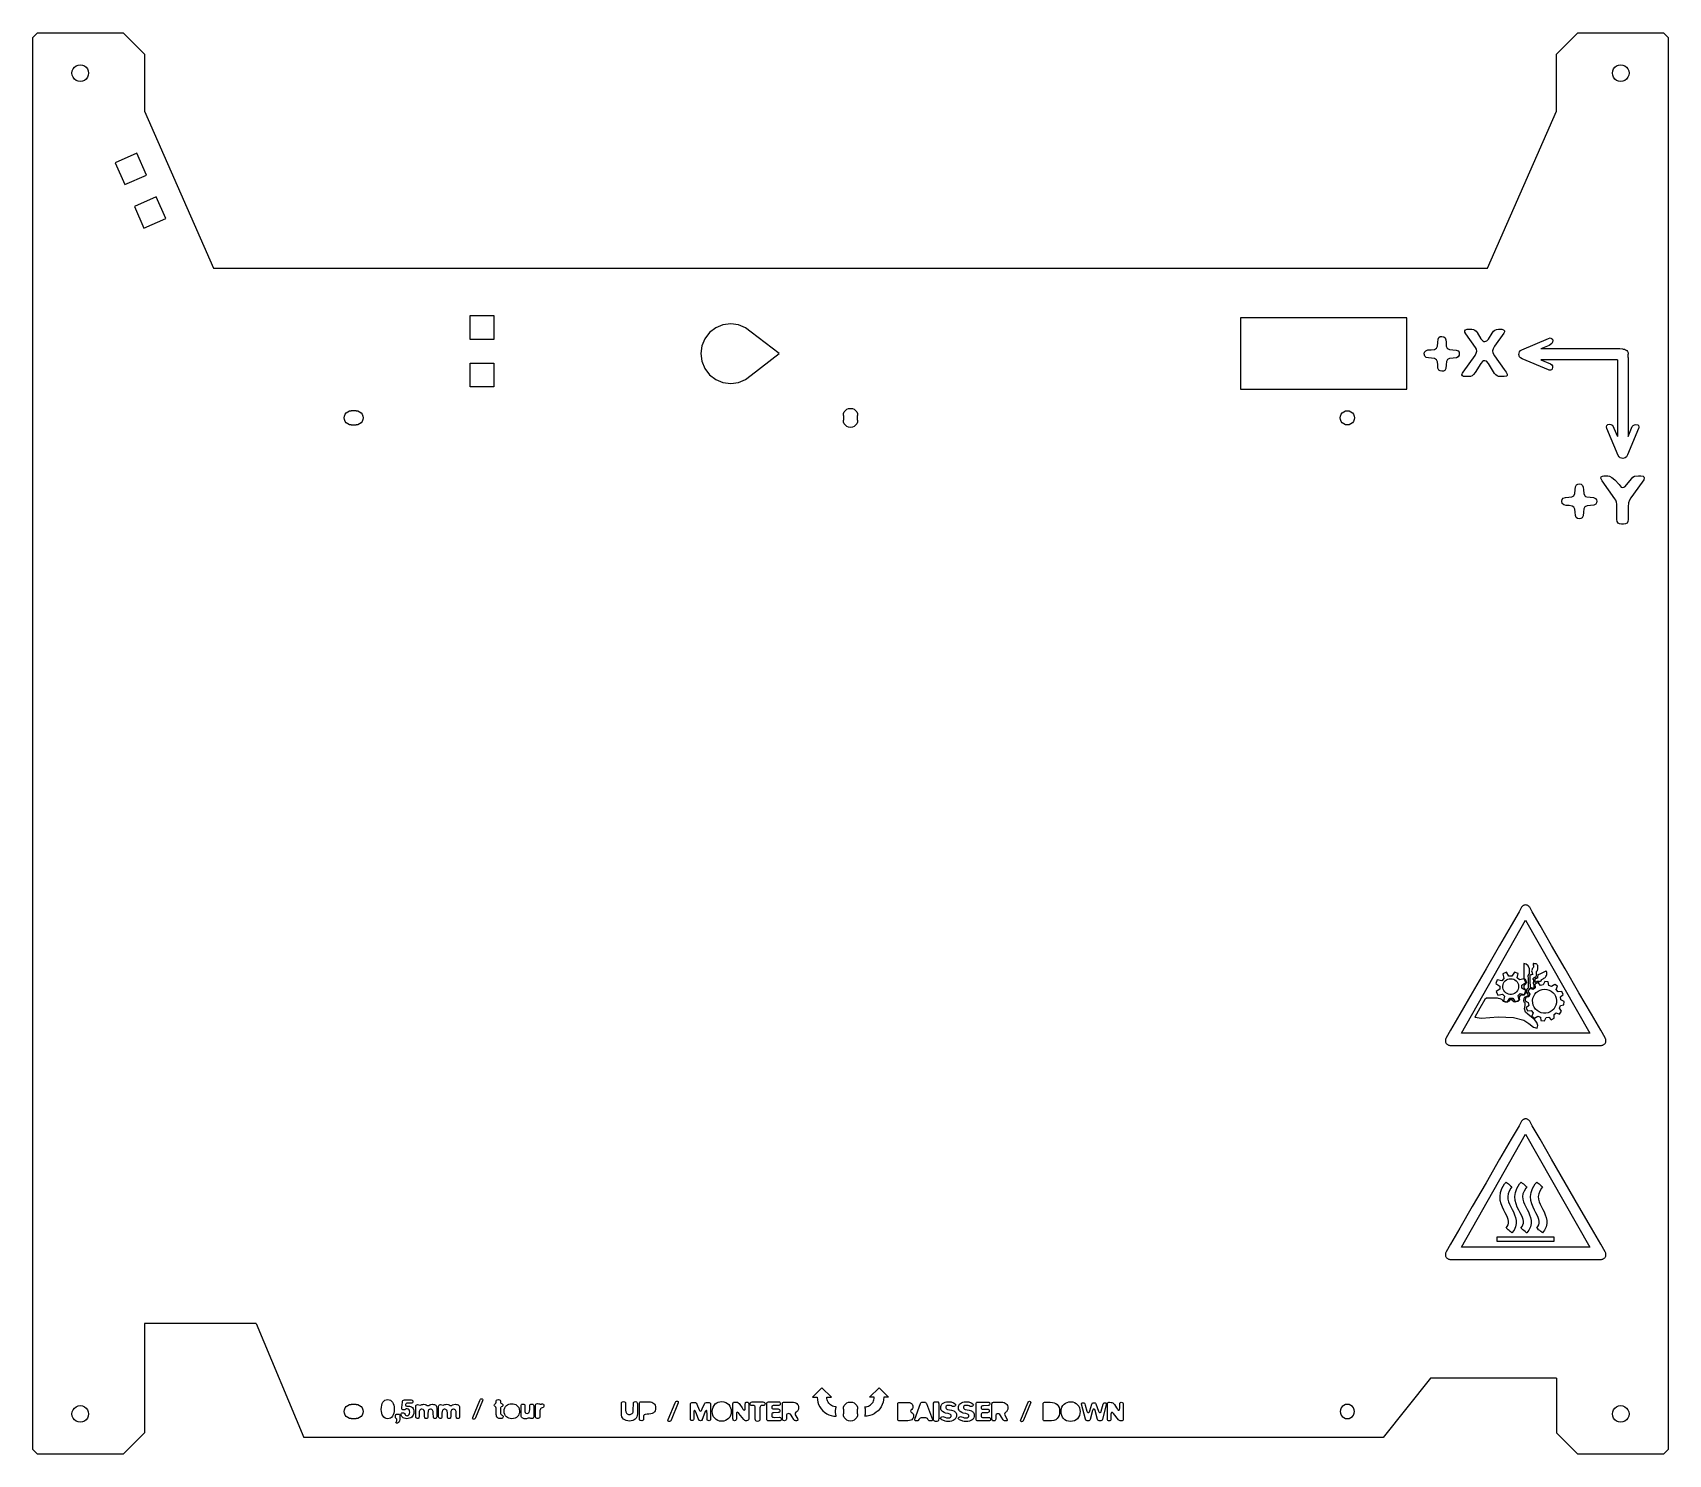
# Model space of a CAD drawing. Header units: metres. Extents: x 1019 to 1363, y 2486 to 2785.
import ezdxf

# ---------------------------------------------------------------- set-up
doc = ezdxf.new("R2010")
doc.units = ezdxf.units.M

msp = doc.modelspace()

# ---------------------------------------------------------------- linework, layer by layer
at = {"layer": 'COMPONENT0'}
for p, q in [((1319.8, 2722.23, 0), (1319.96, 2722.46, 0)), ((1319.83, 2721.91, 0), (1319.8, 2722.23, 0)), ((1320.03, 2721.57, 0), (1319.83, 2721.91, 0)), ((1319.96, 2722.46, 0), (1320.29, 2722.54, 0)), ((1322.05, 2718.73, 0), (1320.03, 2721.57, 0)), ((1320.29, 2722.54, 0), (1321.26, 2722.54, 0)), ((1321.26, 2722.54, 0), (1321.59, 2722.49, 0)), ((1321.59, 2722.49, 0), (1321.89, 2722.37, 0)), ((1321.89, 2722.37, 0), (1322.15, 2722.16, 0)), ((1322.15, 2722.16, 0), (1322.38, 2721.86, 0)), ((1322.38, 2721.86, 0), (1323.17, 2720.57, 0)), ((1324.75, 2720.48, 0), (1325.54, 2721.74, 0)), ((1325.54, 2721.74, 0), (1325.81, 2722.12, 0)), ((1325.81, 2722.12, 0), (1326.09, 2722.36, 0)), ((1328, 2721.74, 0), (1326.07, 2719.02, 0)), ((1326.09, 2722.36, 0), (1326.43, 2722.49, 0)), ((1326.43, 2722.49, 0), (1326.86, 2722.54, 0)), ((1326.86, 2722.54, 0), (1327.56, 2722.54, 0)), ((1327.56, 2722.54, 0), (1327.95, 2722.46, 0)), ((1327.95, 2722.46, 0), (1328.11, 2722.25, 0)), ((1328.11, 2721.99, 0), (1328, 2721.74, 0)), ((1328.11, 2722.25, 0), (1328.11, 2721.99, 0)), ((1311.27, 2717.38, 0), (1311.35, 2717.76, 0)), ((1311.35, 2717.76, 0), (1311.59, 2718.04, 0)), ((1311.59, 2718.04, 0), (1312.04, 2718.2, 0)), ((1312.04, 2718.2, 0), (1312.74, 2718.26, 0)), ((1312.74, 2718.26, 0), (1313.42, 2718.33, 0)), ((1313.42, 2718.33, 0), (1313.83, 2718.56, 0)), ((1313.83, 2718.56, 0), (1314.04, 2719.02, 0)), ((1314.04, 2719.02, 0), (1314.09, 2719.78, 0)), ((1314.09, 2719.78, 0), (1314.16, 2720.44, 0)), ((1314.16, 2720.44, 0), (1314.35, 2720.83, 0)), ((1314.35, 2720.83, 0), (1314.63, 2721, 0)), ((1314.63, 2721, 0), (1314.97, 2721.05, 0)), ((1314.97, 2721.05, 0), (1315.38, 2720.96, 0)), ((1315.38, 2720.96, 0), (1315.65, 2720.72, 0)), ((1315.65, 2720.72, 0), (1315.8, 2720.32, 0)), ((1315.8, 2720.32, 0), (1315.85, 2719.81, 0)), ((1315.85, 2719.81, 0), (1315.9, 2719.03, 0)), ((1315.9, 2719.03, 0), (1316.11, 2718.55, 0)), ((1316.11, 2718.55, 0), (1316.29, 2718.41, 0)), ((1316.29, 2718.41, 0), (1316.54, 2718.32, 0)), ((1316.54, 2718.32, 0), (1317.26, 2718.26, 0)), ((1317.26, 2718.26, 0), (1317.97, 2718.19, 0)), ((1317.97, 2718.19, 0), (1318.39, 2718, 0)), ((1318.39, 2718, 0), (1318.58, 2717.72, 0)), ((1318.58, 2717.72, 0), (1318.64, 2717.41, 0)), ((1322.22, 2718.4, 0), (1322.05, 2718.73, 0)), ((1322.21, 2717.52, 0), (1322.32, 2717.96, 0)), ((1322.32, 2717.96, 0), (1322.22, 2718.4, 0)), ((1323.17, 2720.57, 0), (1323.56, 2720.12, 0)), ((1323.56, 2720.12, 0), (1323.78, 2720, 0)), ((1323.78, 2720, 0), (1324.02, 2719.96, 0)), ((1324.02, 2719.96, 0), (1324.41, 2720.09, 0)), ((1324.41, 2720.09, 0), (1324.75, 2720.48, 0)), ((1325.74, 2718.45, 0), (1325.63, 2717.99, 0)), ((1325.63, 2717.99, 0), (1325.7, 2717.57, 0)), ((1326.07, 2719.02, 0), (1325.74, 2718.45, 0)), ((1311.38, 2716.91, 0), (1311.27, 2717.38, 0)), ((1311.69, 2716.64, 0), (1311.38, 2716.91, 0)), ((1312.17, 2716.51, 0), (1311.69, 2716.64, 0)), ((1312.8, 2716.47, 0), (1312.17, 2716.51, 0)), ((1313.43, 2716.39, 0), (1312.8, 2716.47, 0)), ((1313.82, 2716.15, 0), (1313.43, 2716.39, 0)), ((1314.02, 2715.72, 0), (1313.82, 2716.15, 0)), ((1314.09, 2715.06, 0), (1314.02, 2715.72, 0)), ((1314.14, 2714.37, 0), (1314.09, 2715.06, 0)), ((1314.31, 2713.97, 0), (1314.14, 2714.37, 0)), ((1315.78, 2714.32, 0), (1315.58, 2713.9, 0)), ((1315.85, 2715.09, 0), (1315.78, 2714.32, 0)), ((1315.92, 2715.77, 0), (1315.85, 2715.09, 0)), ((1316.14, 2716.2, 0), (1315.92, 2715.77, 0)), ((1316.59, 2716.41, 0), (1316.14, 2716.2, 0)), ((1317.32, 2716.47, 0), (1316.59, 2716.41, 0)), ((1318.03, 2716.56, 0), (1317.32, 2716.47, 0)), ((1318.43, 2716.78, 0), (1318.03, 2716.56, 0)), ((1318.6, 2717.08, 0), (1318.43, 2716.78, 0)), ((1318.64, 2717.41, 0), (1318.6, 2717.08, 0)), ((1319.44, 2713.51, 0), (1321.94, 2717.03, 0)), ((1321.94, 2717.03, 0), (1322.21, 2717.52, 0)), ((1323.14, 2715.32, 0), (1321.94, 2713.45, 0)), ((1323.52, 2715.78, 0), (1323.14, 2715.32, 0)), ((1323.74, 2715.9, 0), (1323.52, 2715.78, 0)), ((1323.99, 2715.94, 0), (1323.74, 2715.9, 0)), ((1324.36, 2715.81, 0), (1323.99, 2715.94, 0)), ((1324.78, 2715.32, 0), (1324.36, 2715.81, 0)), ((1326.07, 2713.27, 0), (1324.78, 2715.32, 0)), ((1325.7, 2717.57, 0), (1326.07, 2716.94, 0)), ((1326.07, 2716.94, 0), (1328.09, 2714.09, 0)), ((1314.58, 2713.78, 0), (1314.31, 2713.97, 0)), ((1314.97, 2713.71, 0), (1314.58, 2713.78, 0)), ((1315.29, 2713.74, 0), (1314.97, 2713.71, 0)), ((1315.58, 2713.9, 0), (1315.29, 2713.74, 0)), ((1319.2, 2712.97, 0), (1319.24, 2713.18, 0)), ((1319.3, 2712.78, 0), (1319.2, 2712.97, 0)), ((1319.24, 2713.18, 0), (1319.33, 2713.35, 0)), ((1319.52, 2712.64, 0), (1319.3, 2712.78, 0)), ((1319.33, 2713.35, 0), (1319.44, 2713.51, 0)), ((1319.79, 2712.6, 0), (1319.52, 2712.64, 0)), ((1320.65, 2712.6, 0), (1319.79, 2712.6, 0)), ((1321, 2712.63, 0), (1320.65, 2712.6, 0)), ((1321.33, 2712.77, 0), (1321, 2712.63, 0)), ((1321.63, 2713.03, 0), (1321.33, 2712.77, 0)), ((1321.94, 2713.45, 0), (1321.63, 2713.03, 0)), ((1326.31, 2712.98, 0), (1326.07, 2713.27, 0)), ((1326.58, 2712.77, 0), (1326.31, 2712.98, 0)), ((1326.88, 2712.64, 0), (1326.58, 2712.77, 0)), ((1327.21, 2712.6, 0), (1326.88, 2712.64, 0)), ((1328.09, 2712.6, 0), (1327.21, 2712.6, 0)), ((1328.09, 2714.09, 0), (1328.47, 2713.54, 0)), ((1328.55, 2712.7, 0), (1328.09, 2712.6, 0)), ((1328.47, 2713.54, 0), (1328.66, 2713.25, 0)), ((1328.67, 2712.83, 0), (1328.55, 2712.7, 0)), ((1328.66, 2713.25, 0), (1328.71, 2713.11, 0)), ((1328.71, 2713.01, 0), (1328.67, 2712.83, 0)), ((1328.71, 2713.11, 0), (1328.71, 2713.01, 0))]:
    msp.add_line(p, q, dxfattribs=at)
at = {"layer": 'COMPONENT1'}
for p, q in [((1142.41, 2494.46, 0), (1142.42, 2496.63, 0)), ((1142.44, 2494.13, 0), (1142.41, 2494.46, 0)), ((1142.42, 2496.63, 0), (1142.44, 2496.79, 0)), ((1142.44, 2496.79, 0), (1142.51, 2496.91, 0)), ((1142.52, 2493.83, 0), (1142.44, 2494.13, 0)), ((1142.51, 2496.91, 0), (1142.64, 2496.98, 0)), ((1142.64, 2496.98, 0), (1142.83, 2497.01, 0)), ((1142.83, 2497.01, 0), (1143.03, 2496.99, 0)), ((1143.03, 2496.99, 0), (1143.17, 2496.92, 0)), ((1143.17, 2496.92, 0), (1143.25, 2496.81, 0)), ((1143.25, 2496.81, 0), (1143.28, 2496.63, 0)), ((1143.28, 2496.63, 0), (1143.27, 2495.21, 0)), ((1143.27, 2495.21, 0), (1143.32, 2494.84, 0)), ((1143.32, 2494.84, 0), (1143.38, 2494.68, 0)), ((1143.38, 2494.68, 0), (1143.47, 2494.54, 0)), ((1143.47, 2494.54, 0), (1143.58, 2494.43, 0)), ((1143.58, 2494.43, 0), (1143.72, 2494.34, 0)), ((1143.72, 2494.34, 0), (1143.88, 2494.29, 0)), ((1143.88, 2494.29, 0), (1144.07, 2494.27, 0)), ((1144.07, 2494.27, 0), (1144.25, 2494.28, 0)), ((1144.25, 2494.28, 0), (1144.41, 2494.33, 0)), ((1144.41, 2494.33, 0), (1144.55, 2494.4, 0)), ((1144.55, 2494.4, 0), (1144.67, 2494.51, 0)), ((1144.67, 2494.51, 0), (1144.78, 2494.64, 0)), ((1144.78, 2494.64, 0), (1144.85, 2494.8, 0)), ((1144.85, 2494.8, 0), (1144.89, 2494.99, 0)), ((1144.89, 2494.99, 0), (1144.91, 2495.21, 0)), ((1144.91, 2495.21, 0), (1144.92, 2496.63, 0)), ((1144.92, 2496.63, 0), (1144.94, 2496.79, 0)), ((1144.94, 2496.79, 0), (1145.01, 2496.91, 0)), ((1145.01, 2496.91, 0), (1145.14, 2496.98, 0)), ((1145.14, 2496.98, 0), (1145.35, 2497.01, 0)), ((1145.35, 2497.01, 0), (1145.56, 2496.98, 0)), ((1145.56, 2496.98, 0), (1145.68, 2496.9, 0)), ((1145.74, 2494.11, 0), (1145.65, 2493.81, 0)), ((1145.68, 2496.9, 0), (1145.75, 2496.76, 0)), ((1145.77, 2494.44, 0), (1145.74, 2494.11, 0)), ((1145.75, 2496.76, 0), (1145.77, 2496.54, 0)), ((1145.77, 2496.54, 0), (1145.77, 2494.44, 0)), ((1146.19, 2496.64, 0), (1146.21, 2496.77, 0)), ((1146.19, 2493.33, 0), (1146.19, 2496.64, 0)), ((1146.21, 2496.77, 0), (1146.27, 2496.87, 0)), ((1146.27, 2496.87, 0), (1146.36, 2496.93, 0)), ((1146.36, 2496.93, 0), (1146.48, 2496.95, 0)), ((1146.48, 2496.95, 0), (1148.25, 2496.95, 0)), ((1147.1, 2494.1, 0), (1147.07, 2493.98, 0)), ((1147.16, 2494.19, 0), (1147.1, 2494.1, 0)), ((1147.25, 2494.25, 0), (1147.16, 2494.19, 0)), ((1147.38, 2494.29, 0), (1147.25, 2494.25, 0)), ((1147.81, 2494.33, 0), (1147.38, 2494.29, 0)), ((1148.2, 2494.34, 0), (1147.81, 2494.33, 0)), ((1148.56, 2494.4, 0), (1148.2, 2494.34, 0)), ((1148.25, 2496.95, 0), (1148.54, 2496.93, 0)), ((1148.54, 2496.93, 0), (1148.81, 2496.87, 0)), ((1148.86, 2494.5, 0), (1148.56, 2494.4, 0)), ((1148.81, 2496.87, 0), (1149.04, 2496.76, 0)), ((1149.12, 2494.64, 0), (1148.86, 2494.5, 0)), ((1149.04, 2496.76, 0), (1149.23, 2496.62, 0)), ((1149.33, 2494.83, 0), (1149.12, 2494.64, 0)), ((1149.23, 2496.62, 0), (1149.39, 2496.44, 0)), ((1149.48, 2495.08, 0), (1149.33, 2494.83, 0)), ((1149.39, 2496.44, 0), (1149.5, 2496.24, 0)), ((1149.57, 2495.38, 0), (1149.48, 2495.08, 0)), ((1149.5, 2496.24, 0), (1149.58, 2496, 0)), ((1149.6, 2495.75, 0), (1149.57, 2495.38, 0)), ((1149.58, 2496, 0), (1149.6, 2495.75, 0)), ((1152.25, 2493.21, 0), (1153.73, 2496.77, 0)), ((1154.34, 2496.72, 0), (1152.85, 2493.12, 0)), ((1153.73, 2496.77, 0), (1153.87, 2497.01, 0)), ((1153.87, 2497.01, 0), (1153.97, 2497.09, 0)), ((1153.97, 2497.09, 0), (1154.11, 2497.11, 0)), ((1154.11, 2497.11, 0), (1154.23, 2497.09, 0)), ((1154.23, 2497.09, 0), (1154.32, 2497.02, 0)), ((1154.32, 2497.02, 0), (1154.37, 2496.9, 0)), ((1154.37, 2496.9, 0), (1154.34, 2496.72, 0)), ((1156.94, 2496.52, 0), (1156.95, 2496.64, 0)), ((1156.94, 2493.31, 0), (1156.94, 2496.52, 0)), ((1156.95, 2496.64, 0), (1157, 2496.73, 0)), ((1157, 2496.73, 0), (1157.08, 2496.78, 0)), ((1157.08, 2496.78, 0), (1157.19, 2496.8, 0)), ((1157.19, 2496.8, 0), (1157.89, 2496.8, 0)), ((1157.63, 2494.98, 0), (1157.61, 2494.5, 0)), ((1157.61, 2494.5, 0), (1157.62, 2493.29, 0)), ((1157.68, 2495.09, 0), (1157.63, 2494.98, 0)), ((1157.79, 2495.13, 0), (1157.68, 2495.09, 0)), ((1157.87, 2495.11, 0), (1157.79, 2495.13, 0)), ((1157.94, 2495.05, 0), (1157.87, 2495.11, 0)), ((1157.89, 2496.8, 0), (1157.97, 2496.79, 0)), ((1158.06, 2494.8, 0), (1157.94, 2495.05, 0)), ((1157.97, 2496.79, 0), (1158.07, 2496.76, 0)), ((1158.63, 2493.28, 0), (1158.06, 2494.8, 0)), ((1158.07, 2496.76, 0), (1158.17, 2496.66, 0)), ((1158.17, 2496.66, 0), (1158.24, 2496.47, 0)), ((1158.24, 2496.47, 0), (1158.74, 2495.29, 0)), ((1158.74, 2495.29, 0), (1158.81, 2495.16, 0)), ((1158.81, 2495.16, 0), (1158.9, 2495.07, 0)), ((1158.9, 2495.07, 0), (1159.07, 2495.03, 0)), ((1159.07, 2495.03, 0), (1159.16, 2495.06, 0)), ((1159.16, 2495.06, 0), (1159.24, 2495.14, 0)), ((1159.24, 2495.14, 0), (1159.41, 2495.47, 0)), ((1159.41, 2495.47, 0), (1159.87, 2496.54, 0)), ((1159.96, 2494.7, 0), (1159.42, 2493.25, 0)), ((1159.87, 2496.54, 0), (1159.93, 2496.65, 0)), ((1159.93, 2496.65, 0), (1160.01, 2496.73, 0)), ((1160.05, 2494.96, 0), (1159.96, 2494.7, 0)), ((1160.01, 2496.73, 0), (1160.12, 2496.78, 0)), ((1160.16, 2495.08, 0), (1160.05, 2494.96, 0)), ((1160.12, 2496.78, 0), (1160.28, 2496.8, 0)), ((1160.23, 2495.12, 0), (1160.16, 2495.08, 0)), ((1160.27, 2495.12, 0), (1160.23, 2495.12, 0)), ((1160.36, 2495.08, 0), (1160.27, 2495.12, 0)), ((1160.28, 2496.8, 0), (1160.87, 2496.8, 0)), ((1160.4, 2494.95, 0), (1160.36, 2495.08, 0)), ((1160.41, 2494.46, 0), (1160.4, 2494.95, 0)), ((1160.41, 2493.26, 0), (1160.41, 2494.46, 0)), ((1160.87, 2496.8, 0), (1160.99, 2496.78, 0)), ((1160.99, 2496.78, 0), (1161.08, 2496.72, 0)), ((1161.08, 2496.72, 0), (1161.13, 2496.62, 0)), ((1161.13, 2496.62, 0), (1161.15, 2496.48, 0)), ((1161.15, 2496.48, 0), (1161.15, 2493.27, 0)), ((1161.51, 2494.92, 0), (1161.56, 2495.42, 0)), ((1161.54, 2494.52, 0), (1161.51, 2494.92, 0)), ((1161.64, 2494.14, 0), (1161.54, 2494.52, 0)), ((1161.56, 2495.42, 0), (1161.69, 2495.85, 0)), ((1161.8, 2493.79, 0), (1161.64, 2494.14, 0)), ((1161.69, 2495.85, 0), (1161.89, 2496.21, 0)), ((1161.89, 2496.21, 0), (1162.15, 2496.51, 0)), ((1162.15, 2496.51, 0), (1162.44, 2496.73, 0)), ((1162.44, 2496.73, 0), (1162.78, 2496.89, 0)), ((1162.78, 2496.89, 0), (1163.13, 2496.99, 0)), ((1163.13, 2496.99, 0), (1163.48, 2497.02, 0)), ((1163.48, 2497.02, 0), (1163.95, 2496.97, 0)), ((1163.95, 2496.97, 0), (1164.35, 2496.84, 0)), ((1164.35, 2496.84, 0), (1164.7, 2496.64, 0)), ((1164.7, 2496.64, 0), (1164.98, 2496.38, 0)), ((1164.98, 2496.38, 0), (1165.21, 2496.07, 0)), ((1165.36, 2494.11, 0), (1165.18, 2493.75, 0)), ((1165.21, 2496.07, 0), (1165.37, 2495.72, 0)), ((1165.46, 2494.51, 0), (1165.36, 2494.11, 0)), ((1165.37, 2495.72, 0), (1165.47, 2495.34, 0)), ((1165.5, 2494.94, 0), (1165.46, 2494.51, 0)), ((1165.47, 2495.34, 0), (1165.5, 2494.94, 0)), ((1165.86, 2496.53, 0), (1165.9, 2496.75, 0)), ((1165.86, 2493.46, 0), (1165.86, 2496.53, 0)), ((1165.9, 2496.75, 0), (1166, 2496.86, 0)), ((1166, 2496.86, 0), (1166.14, 2496.9, 0)), ((1166.14, 2496.9, 0), (1166.31, 2496.91, 0)), ((1166.31, 2496.91, 0), (1166.65, 2496.89, 0)), ((1166.62, 2494.64, 0), (1166.58, 2494.37, 0)), ((1166.58, 2494.37, 0), (1166.58, 2493.35, 0)), ((1166.7, 2494.73, 0), (1166.62, 2494.64, 0)), ((1166.65, 2496.89, 0), (1166.81, 2496.86, 0)), ((1166.83, 2494.77, 0), (1166.7, 2494.73, 0)), ((1166.81, 2496.86, 0), (1166.97, 2496.78, 0)), ((1166.92, 2494.74, 0), (1166.83, 2494.77, 0)), ((1167.01, 2494.67, 0), (1166.92, 2494.74, 0)), ((1166.97, 2496.78, 0), (1167.14, 2496.64, 0)), ((1167.08, 2494.58, 0), (1167.01, 2494.67, 0)), ((1167.13, 2494.51, 0), (1167.08, 2494.58, 0)), ((1168.17, 2493.22, 0), (1167.13, 2494.51, 0)), ((1167.14, 2496.64, 0), (1167.32, 2496.42, 0)), ((1167.32, 2496.42, 0), (1167.78, 2495.71, 0)), ((1167.78, 2495.71, 0), (1167.94, 2495.45, 0)), ((1167.94, 2495.45, 0), (1168.05, 2495.3, 0)), ((1168.05, 2495.3, 0), (1168.14, 2495.25, 0)), ((1168.14, 2495.25, 0), (1168.22, 2495.23, 0)), ((1168.22, 2495.23, 0), (1168.34, 2495.27, 0)), ((1168.34, 2495.27, 0), (1168.41, 2495.37, 0)), ((1168.41, 2495.37, 0), (1168.46, 2495.7, 0)), ((1168.45, 2496.53, 0), (1168.47, 2496.69, 0)), ((1168.46, 2495.7, 0), (1168.45, 2496.53, 0)), ((1168.47, 2496.69, 0), (1168.53, 2496.81, 0)), ((1168.53, 2496.81, 0), (1168.63, 2496.88, 0)), ((1168.63, 2496.88, 0), (1168.78, 2496.91, 0)), ((1168.78, 2496.91, 0), (1168.97, 2496.89, 0)), ((1168.97, 2496.89, 0), (1169.09, 2496.81, 0)), ((1169.09, 2496.81, 0), (1169.15, 2496.67, 0)), ((1169.15, 2496.67, 0), (1169.17, 2496.42, 0)), ((1169.17, 2496.42, 0), (1169.17, 2493.35, 0)), ((1169.49, 2496.56, 0), (1169.51, 2496.72, 0)), ((1169.5, 2496.39, 0), (1169.49, 2496.56, 0)), ((1169.58, 2496.28, 0), (1169.5, 2496.39, 0)), ((1169.51, 2496.72, 0), (1169.59, 2496.84, 0)), ((1169.73, 2496.22, 0), (1169.58, 2496.28, 0)), ((1169.59, 2496.84, 0), (1169.72, 2496.91, 0)), ((1169.72, 2496.91, 0), (1169.9, 2496.93, 0)), ((1170, 2496.2, 0), (1169.73, 2496.22, 0)), ((1169.9, 2496.93, 0), (1172.18, 2496.93, 0)), ((1170.28, 2496.16, 0), (1170, 2496.2, 0)), ((1170.45, 2496.07, 0), (1170.28, 2496.16, 0)), ((1170.53, 2495.93, 0), (1170.45, 2496.07, 0)), ((1170.55, 2495.74, 0), (1170.53, 2495.93, 0)), ((1170.55, 2493.29, 0), (1170.55, 2495.74, 0)), ((1171.56, 2495.92, 0), (1171.54, 2495.73, 0)), ((1171.54, 2495.73, 0), (1171.54, 2493.29, 0)), ((1171.64, 2496.06, 0), (1171.56, 2495.92, 0)), ((1171.81, 2496.16, 0), (1171.64, 2496.06, 0)), ((1172.08, 2496.2, 0), (1171.81, 2496.16, 0)), ((1172.34, 2496.22, 0), (1172.08, 2496.2, 0)), ((1172.18, 2496.93, 0), (1172.37, 2496.91, 0)), ((1172.51, 2496.28, 0), (1172.34, 2496.22, 0)), ((1172.37, 2496.91, 0), (1172.51, 2496.84, 0)), ((1172.51, 2496.84, 0), (1172.59, 2496.73, 0)), ((1172.59, 2496.39, 0), (1172.51, 2496.28, 0)), ((1172.59, 2496.73, 0), (1172.62, 2496.57, 0)), ((1172.62, 2496.57, 0), (1172.59, 2496.39, 0)), ((1172.97, 2496.56, 0), (1172.99, 2496.73, 0)), ((1172.97, 2493.38, 0), (1172.97, 2496.56, 0)), ((1172.99, 2496.73, 0), (1173.05, 2496.85, 0)), ((1173.05, 2496.85, 0), (1173.16, 2496.92, 0)), ((1173.16, 2496.92, 0), (1173.31, 2496.95, 0)), ((1173.31, 2496.95, 0), (1175.49, 2496.95, 0)), ((1174.03, 2494.43, 0), (1174.01, 2494.2, 0)), ((1174.01, 2494.2, 0), (1174.01, 2494.04, 0)), ((1174.06, 2496.02, 0), (1174.02, 2495.84, 0)), ((1174.02, 2495.84, 0), (1174.04, 2495.66, 0)), ((1174.11, 2494.58, 0), (1174.03, 2494.43, 0)), ((1174.04, 2495.66, 0), (1174.12, 2495.54, 0)), ((1174.16, 2496.12, 0), (1174.06, 2496.02, 0)), ((1174.25, 2494.65, 0), (1174.11, 2494.58, 0)), ((1174.12, 2495.54, 0), (1174.26, 2495.48, 0)), ((1174.32, 2496.17, 0), (1174.16, 2496.12, 0)), ((1174.46, 2494.67, 0), (1174.25, 2494.65, 0)), ((1174.26, 2495.48, 0), (1174.46, 2495.46, 0)), ((1174.5, 2496.18, 0), (1174.32, 2496.17, 0)), ((1174.46, 2495.46, 0), (1175.34, 2495.49, 0)), ((1175.34, 2494.7, 0), (1174.46, 2494.67, 0)), ((1175.52, 2496.21, 0), (1174.5, 2496.18, 0)), ((1175.34, 2495.49, 0), (1175.5, 2495.45, 0)), ((1175.5, 2494.72, 0), (1175.34, 2494.7, 0)), ((1175.49, 2496.95, 0), (1175.64, 2496.93, 0)), ((1175.5, 2495.45, 0), (1175.62, 2495.36, 0)), ((1175.62, 2494.81, 0), (1175.5, 2494.72, 0)), ((1175.67, 2496.25, 0), (1175.52, 2496.21, 0)), ((1175.62, 2495.36, 0), (1175.69, 2495.22, 0)), ((1175.69, 2494.93, 0), (1175.62, 2494.81, 0)), ((1175.64, 2496.93, 0), (1175.75, 2496.87, 0)), ((1175.77, 2496.34, 0), (1175.67, 2496.25, 0)), ((1175.69, 2495.22, 0), (1175.71, 2495.07, 0)), ((1175.71, 2495.07, 0), (1175.69, 2494.93, 0)), ((1175.75, 2496.87, 0), (1175.82, 2496.77, 0)), ((1175.82, 2496.48, 0), (1175.77, 2496.34, 0)), ((1175.82, 2496.77, 0), (1175.84, 2496.63, 0)), ((1175.84, 2496.63, 0), (1175.82, 2496.48, 0)), ((1176.3, 2496.57, 0), (1176.32, 2496.72, 0)), ((1176.3, 2493.43, 0), (1176.3, 2496.57, 0)), ((1176.32, 2496.72, 0), (1176.38, 2496.83, 0)), ((1176.38, 2496.83, 0), (1176.48, 2496.9, 0)), ((1176.48, 2496.9, 0), (1176.63, 2496.92, 0)), ((1176.63, 2496.92, 0), (1178.28, 2496.92, 0)), ((1177.14, 2494.21, 0), (1177.11, 2494, 0)), ((1177.23, 2494.36, 0), (1177.14, 2494.21, 0)), ((1177.38, 2494.45, 0), (1177.23, 2494.36, 0)), ((1177.59, 2494.48, 0), (1177.38, 2494.45, 0)), ((1177.79, 2494.45, 0), (1177.59, 2494.48, 0)), ((1177.95, 2494.35, 0), (1177.79, 2494.45, 0)), ((1178.13, 2494.14, 0), (1177.95, 2494.35, 0)), ((1178.34, 2493.79, 0), (1178.13, 2494.14, 0)), ((1178.28, 2496.92, 0), (1178.59, 2496.9, 0)), ((1178.59, 2496.9, 0), (1178.86, 2496.84, 0)), ((1178.86, 2496.84, 0), (1179.1, 2496.74, 0)), ((1178.98, 2494.58, 0), (1178.94, 2494.43, 0)), ((1178.94, 2494.43, 0), (1178.98, 2494.22, 0)), ((1179.12, 2494.76, 0), (1178.98, 2494.58, 0)), ((1178.98, 2494.22, 0), (1179.43, 2493.42, 0)), ((1179.1, 2496.74, 0), (1179.29, 2496.61, 0)), ((1179.24, 2494.84, 0), (1179.12, 2494.76, 0)), ((1179.3, 2494.9, 0), (1179.24, 2494.84, 0)), ((1179.29, 2496.61, 0), (1179.45, 2496.43, 0)), ((1179.34, 2494.94, 0), (1179.3, 2494.9, 0)), ((1179.42, 2495.02, 0), (1179.34, 2494.94, 0)), ((1179.51, 2495.16, 0), (1179.42, 2495.02, 0)), ((1179.45, 2496.43, 0), (1179.56, 2496.23, 0)), ((1179.62, 2495.43, 0), (1179.51, 2495.16, 0)), ((1179.56, 2496.23, 0), (1179.63, 2495.99, 0)), ((1179.65, 2495.71, 0), (1179.62, 2495.43, 0)), ((1179.63, 2495.99, 0), (1179.65, 2495.71, 0)), ((1142.66, 2493.57, 0), (1142.52, 2493.83, 0)), ((1142.85, 2493.34, 0), (1142.66, 2493.57, 0)), ((1143.09, 2493.16, 0), (1142.85, 2493.34, 0)), ((1143.39, 2493.03, 0), (1143.09, 2493.16, 0)), ((1143.74, 2492.94, 0), (1143.39, 2493.03, 0)), ((1144.15, 2492.91, 0), (1143.74, 2492.94, 0)), ((1144.49, 2492.94, 0), (1144.15, 2492.91, 0)), ((1144.8, 2493.02, 0), (1144.49, 2492.94, 0)), ((1145.08, 2493.15, 0), (1144.8, 2493.02, 0)), ((1145.32, 2493.33, 0), (1145.08, 2493.15, 0)), ((1145.51, 2493.55, 0), (1145.32, 2493.33, 0)), ((1145.65, 2493.81, 0), (1145.51, 2493.55, 0)), ((1146.21, 2493.16, 0), (1146.19, 2493.33, 0)), ((1146.3, 2493.06, 0), (1146.21, 2493.16, 0)), ((1146.45, 2493, 0), (1146.3, 2493.06, 0)), ((1146.7, 2492.98, 0), (1146.45, 2493, 0)), ((1146.87, 2493.01, 0), (1146.7, 2492.98, 0)), ((1146.98, 2493.09, 0), (1146.87, 2493.01, 0)), ((1147.04, 2493.18, 0), (1146.98, 2493.09, 0)), ((1147.05, 2493.28, 0), (1147.04, 2493.18, 0)), ((1147.07, 2493.98, 0), (1147.05, 2493.67, 0)), ((1147.05, 2493.67, 0), (1147.05, 2493.28, 0)), ((1152.2, 2493.02, 0), (1152.25, 2493.21, 0)), ((1152.25, 2492.9, 0), (1152.2, 2493.02, 0)), ((1152.35, 2492.84, 0), (1152.25, 2492.9, 0)), ((1152.45, 2492.82, 0), (1152.35, 2492.84, 0)), ((1152.58, 2492.84, 0), (1152.45, 2492.82, 0)), ((1152.69, 2492.9, 0), (1152.58, 2492.84, 0)), ((1152.78, 2492.99, 0), (1152.69, 2492.9, 0)), ((1152.85, 2493.12, 0), (1152.78, 2492.99, 0)), ((1156.95, 2493.16, 0), (1156.94, 2493.31, 0)), ((1157.01, 2493.06, 0), (1156.95, 2493.16, 0)), ((1157.12, 2493.02, 0), (1157.01, 2493.06, 0)), ((1157.3, 2493, 0), (1157.12, 2493.02, 0)), ((1157.41, 2493.02, 0), (1157.3, 2493, 0)), ((1157.52, 2493.08, 0), (1157.41, 2493.02, 0)), ((1157.59, 2493.17, 0), (1157.52, 2493.08, 0)), ((1157.62, 2493.29, 0), (1157.59, 2493.17, 0)), ((1158.69, 2493.12, 0), (1158.63, 2493.28, 0)), ((1158.79, 2493.04, 0), (1158.69, 2493.12, 0)), ((1158.9, 2493, 0), (1158.79, 2493.04, 0)), ((1159.02, 2492.99, 0), (1158.9, 2493, 0)), ((1159.17, 2493, 0), (1159.02, 2492.99, 0)), ((1159.29, 2493.05, 0), (1159.17, 2493, 0)), ((1159.37, 2493.13, 0), (1159.29, 2493.05, 0)), ((1159.42, 2493.25, 0), (1159.37, 2493.13, 0)), ((1160.45, 2493.14, 0), (1160.41, 2493.26, 0)), ((1160.54, 2493.05, 0), (1160.45, 2493.14, 0)), ((1160.68, 2493, 0), (1160.54, 2493.05, 0)), ((1160.83, 2492.99, 0), (1160.68, 2493, 0)), ((1160.97, 2493.01, 0), (1160.83, 2492.99, 0)), ((1161.07, 2493.06, 0), (1160.97, 2493.01, 0)), ((1161.13, 2493.15, 0), (1161.07, 2493.06, 0)), ((1161.15, 2493.27, 0), (1161.13, 2493.15, 0)), ((1162.03, 2493.49, 0), (1161.8, 2493.79, 0)), ((1162.31, 2493.23, 0), (1162.03, 2493.49, 0)), ((1162.65, 2493.04, 0), (1162.31, 2493.23, 0)), ((1163.05, 2492.91, 0), (1162.65, 2493.04, 0)), ((1163.51, 2492.87, 0), (1163.05, 2492.91, 0)), ((1163.93, 2492.9, 0), (1163.51, 2492.87, 0)), ((1164.32, 2493.02, 0), (1163.93, 2492.9, 0)), ((1164.66, 2493.21, 0), (1164.32, 2493.02, 0)), ((1164.95, 2493.45, 0), (1164.66, 2493.21, 0)), ((1165.18, 2493.75, 0), (1164.95, 2493.45, 0)), ((1165.88, 2493.21, 0), (1165.86, 2493.46, 0)), ((1165.94, 2493.07, 0), (1165.88, 2493.21, 0)), ((1166.05, 2493.01, 0), (1165.94, 2493.07, 0)), ((1166.22, 2492.99, 0), (1166.05, 2493.01, 0)), ((1166.39, 2493.01, 0), (1166.22, 2492.99, 0)), ((1166.5, 2493.08, 0), (1166.39, 2493.01, 0)), ((1166.56, 2493.19, 0), (1166.5, 2493.08, 0)), ((1166.58, 2493.35, 0), (1166.56, 2493.19, 0)), ((1168.26, 2493.12, 0), (1168.17, 2493.22, 0)), ((1168.37, 2493.04, 0), (1168.26, 2493.12, 0)), ((1168.52, 2492.99, 0), (1168.37, 2493.04, 0)), ((1168.72, 2492.98, 0), (1168.52, 2492.99, 0)), ((1168.94, 2493, 0), (1168.72, 2492.98, 0)), ((1169.08, 2493.07, 0), (1168.94, 2493, 0)), ((1169.15, 2493.19, 0), (1169.08, 2493.07, 0)), ((1169.17, 2493.35, 0), (1169.15, 2493.19, 0)), ((1170.59, 2493.07, 0), (1170.55, 2493.29, 0)), ((1170.68, 2492.94, 0), (1170.59, 2493.07, 0)), ((1170.83, 2492.87, 0), (1170.68, 2492.94, 0)), ((1171.05, 2492.84, 0), (1170.83, 2492.87, 0)), ((1171.26, 2492.86, 0), (1171.05, 2492.84, 0)), ((1171.41, 2492.93, 0), (1171.26, 2492.86, 0)), ((1171.51, 2493.07, 0), (1171.41, 2492.93, 0)), ((1171.54, 2493.29, 0), (1171.51, 2493.07, 0)), ((1172.99, 2493.19, 0), (1172.97, 2493.38, 0)), ((1173.06, 2493.07, 0), (1172.99, 2493.19, 0)), ((1173.17, 2492.99, 0), (1173.06, 2493.07, 0)), ((1173.33, 2492.97, 0), (1173.17, 2492.99, 0)), ((1175.57, 2492.97, 0), (1173.33, 2492.97, 0)), ((1174.01, 2494.04, 0), (1174.04, 2493.85, 0)), ((1174.04, 2493.85, 0), (1174.15, 2493.75, 0)), ((1174.15, 2493.75, 0), (1174.31, 2493.7, 0)), ((1174.31, 2493.7, 0), (1174.53, 2493.69, 0)), ((1174.53, 2493.69, 0), (1175.68, 2493.72, 0)), ((1175.77, 2492.99, 0), (1175.57, 2492.97, 0)), ((1175.68, 2493.72, 0), (1175.84, 2493.68, 0)), ((1175.91, 2493.05, 0), (1175.77, 2492.99, 0)), ((1175.84, 2493.68, 0), (1175.94, 2493.58, 0)), ((1175.99, 2493.14, 0), (1175.91, 2493.05, 0)), ((1175.94, 2493.58, 0), (1176, 2493.43, 0)), ((1176.02, 2493.28, 0), (1175.99, 2493.14, 0)), ((1176, 2493.43, 0), (1176.02, 2493.28, 0)), ((1176.32, 2493.21, 0), (1176.3, 2493.43, 0)), ((1176.38, 2493.08, 0), (1176.32, 2493.21, 0)), ((1176.5, 2493.01, 0), (1176.38, 2493.08, 0)), ((1176.7, 2492.99, 0), (1176.5, 2493.01, 0)), ((1176.88, 2493.01, 0), (1176.7, 2492.99, 0)), ((1177, 2493.08, 0), (1176.88, 2493.01, 0)), ((1177.08, 2493.19, 0), (1177, 2493.08, 0)), ((1177.11, 2493.34, 0), (1177.08, 2493.19, 0)), ((1177.11, 2494, 0), (1177.11, 2493.34, 0)), ((1178.66, 2493.22, 0), (1178.34, 2493.79, 0)), ((1178.73, 2493.12, 0), (1178.66, 2493.22, 0)), ((1178.83, 2493.05, 0), (1178.73, 2493.12, 0)), ((1178.95, 2493, 0), (1178.83, 2493.05, 0)), ((1179.09, 2492.99, 0), (1178.95, 2493, 0)), ((1179.22, 2492.99, 0), (1179.09, 2492.99, 0)), ((1179.36, 2493, 0), (1179.22, 2492.99, 0)), ((1179.46, 2493.04, 0), (1179.36, 2493, 0)), ((1179.43, 2493.42, 0), (1179.54, 2493.18, 0)), ((1179.52, 2493.09, 0), (1179.46, 2493.04, 0)), ((1179.54, 2493.18, 0), (1179.52, 2493.09, 0))]:
    msp.add_line(p, q, dxfattribs=at)
at = {"layer": 'COMPONENT2'}
for p, q in [((1112.61, 2497.25, 0), (1112.75, 2497.49, 0)), ((1112.75, 2497.49, 0), (1112.86, 2497.56, 0)), ((1112.86, 2497.56, 0), (1113, 2497.59, 0)), ((1113, 2497.59, 0), (1113.11, 2497.57, 0)), ((1113.11, 2497.57, 0), (1113.21, 2497.5, 0)), ((1113.21, 2497.5, 0), (1113.25, 2497.38, 0)), ((1091.89, 2495.35, 0), (1091.91, 2495.84, 0)), ((1091.92, 2494.93, 0), (1091.89, 2495.35, 0)), ((1091.91, 2495.84, 0), (1091.98, 2496.26, 0)), ((1091.99, 2494.55, 0), (1091.92, 2494.93, 0)), ((1091.98, 2496.26, 0), (1092.09, 2496.61, 0)), ((1092.11, 2494.22, 0), (1091.99, 2494.55, 0)), ((1092.09, 2496.61, 0), (1092.25, 2496.9, 0)), ((1092.27, 2493.94, 0), (1092.11, 2494.22, 0)), ((1092.25, 2496.9, 0), (1092.44, 2497.13, 0)), ((1092.44, 2497.13, 0), (1092.68, 2497.29, 0)), ((1092.68, 2497.29, 0), (1092.95, 2497.39, 0)), ((1092.95, 2497.39, 0), (1093.26, 2497.42, 0)), ((1093.26, 2497.42, 0), (1093.55, 2497.39, 0)), ((1093.55, 2497.39, 0), (1093.82, 2497.28, 0)), ((1093.82, 2497.28, 0), (1094.05, 2497.11, 0)), ((1094.05, 2497.11, 0), (1094.24, 2496.88, 0)), ((1094.24, 2496.88, 0), (1094.39, 2496.6, 0)), ((1094.41, 2494.19, 0), (1094.26, 2493.91, 0)), ((1094.39, 2496.6, 0), (1094.51, 2496.26, 0)), ((1094.52, 2494.54, 0), (1094.41, 2494.19, 0)), ((1094.51, 2496.26, 0), (1094.58, 2495.88, 0)), ((1094.58, 2494.96, 0), (1094.52, 2494.54, 0)), ((1094.58, 2495.88, 0), (1094.6, 2495.45, 0)), ((1094.6, 2495.45, 0), (1094.58, 2494.96, 0)), ((1094.88, 2493.87, 0), (1094.9, 2494.1, 0)), ((1094.9, 2494.1, 0), (1094.97, 2494.26, 0)), ((1094.97, 2494.26, 0), (1095.11, 2494.36, 0)), ((1095.11, 2494.36, 0), (1095.36, 2494.39, 0)), ((1095.36, 2494.39, 0), (1095.53, 2494.37, 0)), ((1095.53, 2494.37, 0), (1095.65, 2494.33, 0)), ((1095.65, 2494.33, 0), (1095.73, 2494.26, 0)), ((1095.73, 2494.26, 0), (1095.79, 2494.16, 0)), ((1095.79, 2494.16, 0), (1095.83, 2493.91, 0)), ((1096.06, 2494.32, 0), (1096.08, 2494.46, 0)), ((1096.12, 2494.04, 0), (1096.06, 2494.32, 0)), ((1096.08, 2494.46, 0), (1096.12, 2494.56, 0)), ((1096.12, 2494.56, 0), (1096.23, 2494.62, 0)), ((1096.21, 2495.71, 0), (1096.22, 2495.8, 0)), ((1096.21, 2495.63, 0), (1096.21, 2495.71, 0)), ((1096.24, 2495.48, 0), (1096.21, 2495.63, 0)), ((1096.22, 2495.8, 0), (1096.34, 2496.87, 0)), ((1096.23, 2494.62, 0), (1096.43, 2494.64, 0)), ((1096.31, 2495.37, 0), (1096.24, 2495.48, 0)), ((1096.45, 2495.3, 0), (1096.31, 2495.37, 0)), ((1096.34, 2496.87, 0), (1096.38, 2497.08, 0)), ((1096.38, 2497.08, 0), (1096.46, 2497.23, 0)), ((1096.43, 2494.64, 0), (1096.58, 2494.63, 0)), ((1096.67, 2495.28, 0), (1096.45, 2495.3, 0)), ((1096.46, 2497.23, 0), (1096.58, 2497.32, 0)), ((1096.58, 2497.32, 0), (1096.75, 2497.35, 0)), ((1096.58, 2494.63, 0), (1096.69, 2494.58, 0)), ((1096.86, 2495.31, 0), (1096.67, 2495.28, 0)), ((1096.69, 2494.58, 0), (1096.78, 2494.48, 0)), ((1096.75, 2497.35, 0), (1098.21, 2497.35, 0)), ((1096.78, 2494.48, 0), (1096.9, 2494.3, 0)), ((1097, 2495.39, 0), (1096.86, 2495.31, 0)), ((1096.9, 2494.3, 0), (1097.01, 2494.16, 0)), ((1097.15, 2495.46, 0), (1097, 2495.39, 0)), ((1097.04, 2496.49, 0), (1097.01, 2496.37, 0)), ((1097.01, 2496.37, 0), (1097.02, 2496.24, 0)), ((1097.01, 2494.16, 0), (1097.12, 2494.08, 0)), ((1097.02, 2496.24, 0), (1097.06, 2496.14, 0)), ((1097.13, 2496.59, 0), (1097.04, 2496.49, 0)), ((1097.06, 2496.14, 0), (1097.13, 2496.09, 0)), ((1097.12, 2494.08, 0), (1097.33, 2494.04, 0)), ((1097.28, 2496.67, 0), (1097.13, 2496.59, 0)), ((1097.13, 2496.09, 0), (1097.24, 2496.07, 0)), ((1097.37, 2495.49, 0), (1097.15, 2495.46, 0)), ((1097.24, 2496.07, 0), (1097.45, 2496.07, 0)), ((1097.49, 2496.69, 0), (1097.28, 2496.67, 0)), ((1097.33, 2494.04, 0), (1097.46, 2494.06, 0)), ((1097.57, 2495.44, 0), (1097.37, 2495.49, 0)), ((1097.45, 2496.07, 0), (1097.61, 2496.08, 0)), ((1097.46, 2494.06, 0), (1097.57, 2494.1, 0)), ((1098.15, 2496.69, 0), (1097.49, 2496.69, 0)), ((1097.73, 2495.29, 0), (1097.57, 2495.44, 0)), ((1097.57, 2494.1, 0), (1097.74, 2494.27, 0)), ((1097.61, 2496.08, 0), (1097.85, 2496.06, 0)), ((1097.84, 2495.05, 0), (1097.73, 2495.29, 0)), ((1097.74, 2494.27, 0), (1097.84, 2494.51, 0)), ((1097.88, 2494.75, 0), (1097.84, 2495.05, 0)), ((1097.84, 2494.51, 0), (1097.88, 2494.75, 0)), ((1097.85, 2496.06, 0), (1098.07, 2495.99, 0)), ((1098.07, 2495.99, 0), (1098.27, 2495.88, 0)), ((1098.32, 2496.71, 0), (1098.15, 2496.69, 0)), ((1098.21, 2497.35, 0), (1098.36, 2497.33, 0)), ((1098.27, 2495.88, 0), (1098.44, 2495.74, 0)), ((1098.45, 2496.78, 0), (1098.32, 2496.71, 0)), ((1098.36, 2497.33, 0), (1098.47, 2497.27, 0)), ((1098.44, 2495.74, 0), (1098.57, 2495.55, 0)), ((1098.53, 2496.89, 0), (1098.45, 2496.78, 0)), ((1098.47, 2497.27, 0), (1098.54, 2497.18, 0)), ((1098.63, 2494.17, 0), (1098.49, 2493.93, 0)), ((1098.56, 2497.04, 0), (1098.53, 2496.89, 0)), ((1098.54, 2497.18, 0), (1098.56, 2497.04, 0)), ((1098.57, 2495.55, 0), (1098.67, 2495.33, 0)), ((1098.73, 2494.47, 0), (1098.63, 2494.17, 0)), ((1098.67, 2495.33, 0), (1098.74, 2495.09, 0)), ((1098.76, 2494.81, 0), (1098.73, 2494.47, 0)), ((1098.74, 2495.09, 0), (1098.76, 2494.81, 0)), ((1099.15, 2496.06, 0), (1099.17, 2496.19, 0)), ((1099.15, 2493.8, 0), (1099.15, 2496.06, 0)), ((1099.17, 2496.19, 0), (1099.24, 2496.29, 0)), ((1099.24, 2496.29, 0), (1099.36, 2496.35, 0)), ((1099.36, 2496.35, 0), (1099.53, 2496.37, 0)), ((1099.53, 2496.37, 0), (1099.82, 2496.33, 0)), ((1099.82, 2496.33, 0), (1100.08, 2496.29, 0)), ((1099.88, 2494.95, 0), (1099.84, 2494.6, 0)), ((1099.84, 2494.6, 0), (1099.86, 2493.77, 0)), ((1099.99, 2495.21, 0), (1099.88, 2494.95, 0)), ((1100.07, 2495.3, 0), (1099.99, 2495.21, 0)), ((1100.17, 2495.37, 0), (1100.07, 2495.3, 0)), ((1100.08, 2496.29, 0), (1100.26, 2496.31, 0)), ((1100.29, 2495.41, 0), (1100.17, 2495.37, 0)), ((1100.26, 2496.31, 0), (1100.44, 2496.37, 0)), ((1100.43, 2495.42, 0), (1100.29, 2495.41, 0)), ((1100.68, 2495.37, 0), (1100.43, 2495.42, 0)), ((1100.44, 2496.37, 0), (1100.62, 2496.42, 0)), ((1100.62, 2496.42, 0), (1100.85, 2496.44, 0)), ((1100.77, 2495.31, 0), (1100.68, 2495.37, 0)), ((1100.85, 2495.22, 0), (1100.77, 2495.31, 0)), ((1100.85, 2496.44, 0), (1101.13, 2496.4, 0)), ((1100.96, 2494.97, 0), (1100.85, 2495.22, 0)), ((1100.99, 2494.64, 0), (1100.96, 2494.97, 0)), ((1101, 2493.77, 0), (1100.99, 2494.64, 0)), ((1101.13, 2496.4, 0), (1101.35, 2496.31, 0)), ((1101.35, 2496.31, 0), (1101.53, 2496.21, 0)), ((1101.53, 2496.21, 0), (1101.72, 2496.17, 0)), ((1101.74, 2494.95, 0), (1101.7, 2494.57, 0)), ((1101.7, 2494.57, 0), (1101.71, 2493.77, 0)), ((1101.72, 2496.17, 0), (1101.9, 2496.21, 0)), ((1101.79, 2495.09, 0), (1101.74, 2494.95, 0)), ((1101.86, 2495.21, 0), (1101.79, 2495.09, 0)), ((1102.05, 2495.36, 0), (1101.86, 2495.21, 0)), ((1101.9, 2496.21, 0), (1102.1, 2496.31, 0)), ((1102.28, 2495.41, 0), (1102.05, 2495.36, 0)), ((1102.1, 2496.31, 0), (1102.35, 2496.4, 0)), ((1102.41, 2495.4, 0), (1102.28, 2495.41, 0)), ((1102.35, 2496.4, 0), (1102.68, 2496.44, 0)), ((1102.52, 2495.35, 0), (1102.41, 2495.4, 0)), ((1102.62, 2495.28, 0), (1102.52, 2495.35, 0)), ((1102.7, 2495.18, 0), (1102.62, 2495.28, 0)), ((1102.68, 2496.44, 0), (1102.89, 2496.43, 0)), ((1102.81, 2494.91, 0), (1102.7, 2495.18, 0)), ((1102.84, 2494.53, 0), (1102.81, 2494.91, 0)), ((1102.86, 2493.77, 0), (1102.84, 2494.53, 0)), ((1102.89, 2496.43, 0), (1103.08, 2496.39, 0)), ((1103.08, 2496.39, 0), (1103.23, 2496.32, 0)), ((1103.23, 2496.32, 0), (1103.35, 2496.23, 0)), ((1103.35, 2496.23, 0), (1103.44, 2496.11, 0)), ((1103.44, 2496.11, 0), (1103.51, 2495.96, 0)), ((1103.51, 2495.96, 0), (1103.56, 2495.59, 0)), ((1103.56, 2495.59, 0), (1103.56, 2493.77, 0)), ((1103.96, 2496.06, 0), (1103.98, 2496.19, 0)), ((1103.96, 2493.8, 0), (1103.96, 2496.06, 0)), ((1103.98, 2496.19, 0), (1104.05, 2496.29, 0)), ((1104.05, 2496.29, 0), (1104.17, 2496.35, 0)), ((1104.17, 2496.35, 0), (1104.33, 2496.37, 0)), ((1104.33, 2496.37, 0), (1104.62, 2496.33, 0)), ((1104.62, 2496.33, 0), (1104.88, 2496.29, 0)), ((1104.69, 2494.95, 0), (1104.65, 2494.6, 0)), ((1104.65, 2494.6, 0), (1104.66, 2493.77, 0)), ((1104.8, 2495.21, 0), (1104.69, 2494.95, 0)), ((1104.88, 2495.3, 0), (1104.8, 2495.21, 0)), ((1104.88, 2496.29, 0), (1105.07, 2496.31, 0)), ((1104.98, 2495.37, 0), (1104.88, 2495.3, 0)), ((1105.1, 2495.41, 0), (1104.98, 2495.37, 0)), ((1105.07, 2496.31, 0), (1105.24, 2496.37, 0)), ((1105.24, 2495.42, 0), (1105.1, 2495.41, 0)), ((1105.24, 2496.37, 0), (1105.43, 2496.42, 0)), ((1105.48, 2495.37, 0), (1105.24, 2495.42, 0)), ((1105.43, 2496.42, 0), (1105.66, 2496.44, 0)), ((1105.58, 2495.31, 0), (1105.48, 2495.37, 0)), ((1105.66, 2495.22, 0), (1105.58, 2495.31, 0)), ((1105.66, 2496.44, 0), (1105.94, 2496.4, 0)), ((1105.76, 2494.97, 0), (1105.66, 2495.22, 0)), ((1105.8, 2494.64, 0), (1105.76, 2494.97, 0)), ((1105.81, 2493.77, 0), (1105.8, 2494.64, 0)), ((1105.94, 2496.4, 0), (1106.15, 2496.31, 0)), ((1106.15, 2496.31, 0), (1106.34, 2496.21, 0)), ((1106.34, 2496.21, 0), (1106.53, 2496.17, 0)), ((1106.54, 2494.95, 0), (1106.5, 2494.57, 0)), ((1106.5, 2494.57, 0), (1106.52, 2493.77, 0)), ((1106.53, 2496.17, 0), (1106.71, 2496.21, 0)), ((1106.6, 2495.09, 0), (1106.54, 2494.95, 0)), ((1106.67, 2495.21, 0), (1106.6, 2495.09, 0)), ((1106.86, 2495.36, 0), (1106.67, 2495.21, 0)), ((1106.71, 2496.21, 0), (1106.9, 2496.31, 0)), ((1107.09, 2495.41, 0), (1106.86, 2495.36, 0)), ((1106.9, 2496.31, 0), (1107.15, 2496.4, 0)), ((1107.22, 2495.4, 0), (1107.09, 2495.41, 0)), ((1107.15, 2496.4, 0), (1107.49, 2496.44, 0)), ((1107.33, 2495.35, 0), (1107.22, 2495.4, 0)), ((1107.43, 2495.28, 0), (1107.33, 2495.35, 0)), ((1107.51, 2495.18, 0), (1107.43, 2495.28, 0)), ((1107.49, 2496.44, 0), (1107.7, 2496.43, 0)), ((1107.62, 2494.91, 0), (1107.51, 2495.18, 0)), ((1107.65, 2494.53, 0), (1107.62, 2494.91, 0)), ((1107.66, 2493.77, 0), (1107.65, 2494.53, 0)), ((1107.7, 2496.43, 0), (1107.88, 2496.39, 0)), ((1107.88, 2496.39, 0), (1108.04, 2496.32, 0)), ((1108.04, 2496.32, 0), (1108.16, 2496.23, 0)), ((1108.16, 2496.23, 0), (1108.25, 2496.11, 0)), ((1108.25, 2496.11, 0), (1108.32, 2495.96, 0)), ((1108.32, 2495.96, 0), (1108.37, 2495.59, 0)), ((1108.37, 2495.59, 0), (1108.37, 2493.77, 0)), ((1111.13, 2493.68, 0), (1112.61, 2497.25, 0)), ((1113.22, 2497.2, 0), (1111.73, 2493.6, 0)), ((1113.25, 2497.38, 0), (1113.22, 2497.2, 0)), ((1115.66, 2496.27, 0), (1115.71, 2496.41, 0)), ((1115.69, 2496.14, 0), (1115.66, 2496.27, 0)), ((1115.78, 2496.04, 0), (1115.69, 2496.14, 0)), ((1115.71, 2496.41, 0), (1115.82, 2496.52, 0)), ((1115.88, 2495.96, 0), (1115.78, 2496.04, 0)), ((1115.82, 2496.52, 0), (1115.94, 2496.62, 0)), ((1115.96, 2495.87, 0), (1115.88, 2495.96, 0)), ((1115.94, 2496.62, 0), (1116.01, 2496.71, 0)), ((1116.06, 2495.66, 0), (1115.96, 2495.87, 0)), ((1116.01, 2496.71, 0), (1116.06, 2496.87, 0)), ((1116.06, 2496.87, 0), (1116.07, 2497.02, 0)), ((1116.08, 2495.35, 0), (1116.06, 2495.66, 0)), ((1116.07, 2497.02, 0), (1116.08, 2497.14, 0)), ((1116.08, 2497.14, 0), (1116.14, 2497.29, 0)), ((1116.08, 2494.29, 0), (1116.08, 2495.35, 0)), ((1116.1, 2494.09, 0), (1116.08, 2494.29, 0)), ((1116.14, 2493.91, 0), (1116.1, 2494.09, 0)), ((1116.14, 2497.29, 0), (1116.28, 2497.4, 0)), ((1116.28, 2497.4, 0), (1116.53, 2497.45, 0)), ((1116.53, 2497.45, 0), (1116.77, 2497.4, 0)), ((1116.77, 2497.4, 0), (1116.9, 2497.29, 0)), ((1116.9, 2497.29, 0), (1116.96, 2497.15, 0)), ((1116.96, 2497.15, 0), (1116.97, 2497.01, 0)), ((1116.97, 2497.01, 0), (1116.99, 2496.84, 0)), ((1116.99, 2495.69, 0), (1116.97, 2495.61, 0)), ((1116.97, 2495.61, 0), (1116.97, 2495.51, 0)), ((1116.97, 2495.51, 0), (1116.97, 2495.38, 0)), ((1116.97, 2495.38, 0), (1116.97, 2494.7, 0)), ((1116.97, 2494.7, 0), (1116.99, 2494.48, 0)), ((1116.99, 2496.84, 0), (1117.05, 2496.68, 0)), ((1117.02, 2495.78, 0), (1116.99, 2495.69, 0)), ((1116.99, 2494.48, 0), (1117.04, 2494.35, 0)), ((1117.14, 2495.92, 0), (1117.02, 2495.78, 0)), ((1117.04, 2494.35, 0), (1117.16, 2494.23, 0)), ((1117.05, 2496.68, 0), (1117.16, 2496.6, 0)), ((1117.29, 2496, 0), (1117.14, 2495.92, 0)), ((1117.16, 2496.6, 0), (1117.31, 2496.53, 0)), ((1117.16, 2494.23, 0), (1117.32, 2494.13, 0)), ((1117.43, 2496.1, 0), (1117.29, 2496, 0)), ((1117.31, 2496.53, 0), (1117.43, 2496.43, 0)), ((1117.32, 2494.13, 0), (1117.46, 2494, 0)), ((1117.43, 2496.43, 0), (1117.47, 2496.36, 0)), ((1117.47, 2496.17, 0), (1117.43, 2496.1, 0)), ((1117.47, 2496.36, 0), (1117.49, 2496.26, 0)), ((1117.49, 2496.26, 0), (1117.47, 2496.17, 0)), ((1117.74, 2494.99, 0), (1117.77, 2495.37, 0)), ((1117.77, 2494.63, 0), (1117.74, 2494.99, 0)), ((1117.77, 2495.37, 0), (1117.87, 2495.7, 0)), ((1117.86, 2494.31, 0), (1117.77, 2494.63, 0)), ((1118.01, 2494.04, 0), (1117.86, 2494.31, 0)), ((1117.87, 2495.7, 0), (1118.03, 2495.97, 0)), ((1118.03, 2495.97, 0), (1118.24, 2496.19, 0)), ((1118.24, 2496.19, 0), (1118.48, 2496.36, 0)), ((1118.48, 2496.36, 0), (1118.75, 2496.48, 0)), ((1118.75, 2496.48, 0), (1119.04, 2496.55, 0)), ((1119.04, 2496.55, 0), (1119.35, 2496.57, 0)), ((1119.35, 2496.57, 0), (1119.63, 2496.55, 0)), ((1119.63, 2496.55, 0), (1119.92, 2496.49, 0)), ((1119.92, 2496.49, 0), (1120.19, 2496.38, 0)), ((1120.19, 2496.38, 0), (1120.44, 2496.22, 0)), ((1120.44, 2496.22, 0), (1120.65, 2496.01, 0)), ((1120.73, 2494.1, 0), (1120.56, 2493.87, 0)), ((1120.65, 2496.01, 0), (1120.82, 2495.74, 0)), ((1120.86, 2494.37, 0), (1120.73, 2494.1, 0)), ((1120.82, 2495.74, 0), (1120.93, 2495.4, 0)), ((1120.94, 2494.67, 0), (1120.86, 2494.37, 0)), ((1120.93, 2495.4, 0), (1120.96, 2495, 0)), ((1120.96, 2495, 0), (1120.94, 2494.67, 0)), ((1121.29, 2496.15, 0), (1121.31, 2496.29, 0)), ((1121.29, 2494.25, 0), (1121.29, 2496.15, 0)), ((1121.3, 2494.06, 0), (1121.29, 2494.25, 0)), ((1121.35, 2493.89, 0), (1121.3, 2494.06, 0)), ((1121.31, 2496.29, 0), (1121.38, 2496.39, 0)), ((1121.38, 2496.39, 0), (1121.48, 2496.46, 0)), ((1121.48, 2496.46, 0), (1121.6, 2496.48, 0)), ((1121.6, 2496.48, 0), (1121.78, 2496.48, 0)), ((1121.78, 2496.48, 0), (1121.91, 2496.46, 0)), ((1121.91, 2496.46, 0), (1122.01, 2496.4, 0)), ((1122.01, 2496.4, 0), (1122.09, 2496.3, 0)), ((1122.09, 2496.3, 0), (1122.11, 2496.15, 0)), ((1122.11, 2496.15, 0), (1122.09, 2495.25, 0)), ((1122.09, 2495.25, 0), (1122.11, 2494.92, 0)), ((1122.11, 2494.92, 0), (1122.19, 2494.69, 0)), ((1122.19, 2494.69, 0), (1122.25, 2494.61, 0)), ((1122.25, 2494.61, 0), (1122.33, 2494.55, 0)), ((1122.33, 2494.55, 0), (1122.56, 2494.5, 0)), ((1122.56, 2494.5, 0), (1122.8, 2494.56, 0)), ((1122.8, 2494.56, 0), (1122.89, 2494.62, 0)), ((1122.89, 2494.62, 0), (1122.97, 2494.71, 0)), ((1122.97, 2494.71, 0), (1123.07, 2494.98, 0)), ((1123.07, 2494.98, 0), (1123.11, 2495.35, 0)), ((1123.11, 2495.35, 0), (1123.13, 2496.15, 0)), ((1123.13, 2496.15, 0), (1123.15, 2496.29, 0)), ((1123.15, 2496.29, 0), (1123.22, 2496.4, 0)), ((1123.22, 2496.4, 0), (1123.34, 2496.46, 0)), ((1123.34, 2496.46, 0), (1123.49, 2496.48, 0)), ((1123.49, 2496.48, 0), (1123.62, 2496.48, 0)), ((1123.62, 2496.48, 0), (1123.77, 2496.46, 0)), ((1123.77, 2496.46, 0), (1123.87, 2496.39, 0)), ((1123.87, 2496.39, 0), (1123.93, 2496.27, 0)), ((1123.93, 2496.27, 0), (1123.95, 2496.12, 0)), ((1123.95, 2496.12, 0), (1123.95, 2493.79, 0)), ((1124.32, 2496.13, 0), (1124.35, 2496.32, 0)), ((1124.32, 2493.93, 0), (1124.32, 2496.13, 0)), ((1124.35, 2496.32, 0), (1124.42, 2496.47, 0)), ((1124.42, 2496.47, 0), (1124.55, 2496.55, 0)), ((1124.55, 2496.55, 0), (1124.77, 2496.58, 0)), ((1124.77, 2496.58, 0), (1125.01, 2496.56, 0)), ((1125.01, 2496.56, 0), (1125.18, 2496.52, 0)), ((1125.18, 2496.52, 0), (1125.31, 2496.48, 0)), ((1125.29, 2495.31, 0), (1125.26, 2495.12, 0)), ((1125.26, 2495.12, 0), (1125.26, 2493.91, 0)), ((1125.38, 2495.47, 0), (1125.29, 2495.31, 0)), ((1125.31, 2496.48, 0), (1125.42, 2496.46, 0)), ((1125.52, 2495.6, 0), (1125.38, 2495.47, 0)), ((1125.42, 2496.46, 0), (1125.53, 2496.47, 0)), ((1125.72, 2495.69, 0), (1125.52, 2495.6, 0)), ((1125.53, 2496.47, 0), (1125.62, 2496.49, 0)), ((1125.62, 2496.49, 0), (1125.7, 2496.51, 0)), ((1125.7, 2496.51, 0), (1125.82, 2496.53, 0)), ((1125.92, 2495.77, 0), (1125.72, 2495.69, 0)), ((1125.82, 2496.53, 0), (1125.94, 2496.5, 0)), ((1126.03, 2495.87, 0), (1125.92, 2495.77, 0)), ((1125.94, 2496.5, 0), (1126.04, 2496.44, 0)), ((1126.09, 2496, 0), (1126.03, 2495.87, 0)), ((1126.04, 2496.44, 0), (1126.09, 2496.33, 0)), ((1126.09, 2496.33, 0), (1126.11, 2496.19, 0)), ((1126.11, 2496.19, 0), (1126.09, 2496, 0)), ((1092.46, 2493.72, 0), (1092.27, 2493.94, 0)), ((1092.69, 2493.55, 0), (1092.46, 2493.72, 0)), ((1092.95, 2493.45, 0), (1092.69, 2493.55, 0)), ((1093.24, 2493.41, 0), (1092.95, 2493.45, 0)), ((1093.56, 2493.44, 0), (1093.24, 2493.41, 0)), ((1093.84, 2493.54, 0), (1093.56, 2493.44, 0)), ((1094.07, 2493.69, 0), (1093.84, 2493.54, 0)), ((1094.26, 2493.91, 0), (1094.07, 2493.69, 0)), ((1094.92, 2493.61, 0), (1094.88, 2493.87, 0)), ((1095.04, 2493.42, 0), (1094.92, 2493.61, 0)), ((1094.99, 2492.59, 0), (1095.02, 2492.73, 0)), ((1095.02, 2492.51, 0), (1094.99, 2492.59, 0)), ((1095.02, 2492.73, 0), (1095.09, 2492.84, 0)), ((1095.08, 2492.46, 0), (1095.02, 2492.51, 0)), ((1095.15, 2493.28, 0), (1095.04, 2493.42, 0)), ((1095.16, 2492.45, 0), (1095.08, 2492.46, 0)), ((1095.09, 2492.84, 0), (1095.15, 2492.97, 0)), ((1095.19, 2493.13, 0), (1095.15, 2493.28, 0)), ((1095.15, 2492.97, 0), (1095.19, 2493.13, 0)), ((1095.28, 2492.49, 0), (1095.16, 2492.45, 0)), ((1095.51, 2492.64, 0), (1095.28, 2492.49, 0)), ((1095.63, 2492.78, 0), (1095.51, 2492.64, 0)), ((1095.73, 2492.98, 0), (1095.63, 2492.78, 0)), ((1095.81, 2493.24, 0), (1095.73, 2492.98, 0)), ((1095.83, 2493.58, 0), (1095.81, 2493.24, 0)), ((1095.83, 2493.91, 0), (1095.83, 2493.58, 0)), ((1096.2, 2493.89, 0), (1096.12, 2494.04, 0)), ((1096.33, 2493.74, 0), (1096.2, 2493.89, 0)), ((1096.49, 2493.61, 0), (1096.33, 2493.74, 0)), ((1096.71, 2493.5, 0), (1096.49, 2493.61, 0)), ((1096.97, 2493.43, 0), (1096.71, 2493.5, 0)), ((1097.3, 2493.41, 0), (1096.97, 2493.43, 0)), ((1097.57, 2493.43, 0), (1097.3, 2493.41, 0)), ((1097.84, 2493.49, 0), (1097.57, 2493.43, 0)), ((1098.09, 2493.59, 0), (1097.84, 2493.49, 0)), ((1098.31, 2493.74, 0), (1098.09, 2493.59, 0)), ((1098.49, 2493.93, 0), (1098.31, 2493.74, 0)), ((1099.17, 2493.66, 0), (1099.15, 2493.8, 0)), ((1099.24, 2493.55, 0), (1099.17, 2493.66, 0)), ((1099.35, 2493.49, 0), (1099.24, 2493.55, 0)), ((1099.5, 2493.46, 0), (1099.35, 2493.49, 0)), ((1099.66, 2493.48, 0), (1099.5, 2493.46, 0)), ((1099.77, 2493.54, 0), (1099.66, 2493.48, 0)), ((1099.83, 2493.64, 0), (1099.77, 2493.54, 0)), ((1099.86, 2493.77, 0), (1099.83, 2493.64, 0)), ((1101.03, 2493.64, 0), (1101, 2493.77, 0)), ((1101.09, 2493.54, 0), (1101.03, 2493.64, 0)), ((1101.2, 2493.48, 0), (1101.09, 2493.54, 0)), ((1101.36, 2493.46, 0), (1101.2, 2493.48, 0)), ((1101.51, 2493.48, 0), (1101.36, 2493.46, 0)), ((1101.62, 2493.54, 0), (1101.51, 2493.48, 0)), ((1101.69, 2493.64, 0), (1101.62, 2493.54, 0)), ((1101.71, 2493.77, 0), (1101.69, 2493.64, 0)), ((1102.88, 2493.64, 0), (1102.86, 2493.77, 0)), ((1102.94, 2493.54, 0), (1102.88, 2493.64, 0)), ((1103.05, 2493.48, 0), (1102.94, 2493.54, 0)), ((1103.21, 2493.46, 0), (1103.05, 2493.48, 0)), ((1103.36, 2493.48, 0), (1103.21, 2493.46, 0)), ((1103.47, 2493.54, 0), (1103.36, 2493.48, 0)), ((1103.54, 2493.64, 0), (1103.47, 2493.54, 0)), ((1103.56, 2493.77, 0), (1103.54, 2493.64, 0)), ((1103.98, 2493.66, 0), (1103.96, 2493.8, 0)), ((1104.05, 2493.55, 0), (1103.98, 2493.66, 0)), ((1104.16, 2493.49, 0), (1104.05, 2493.55, 0)), ((1104.31, 2493.46, 0), (1104.16, 2493.49, 0)), ((1104.46, 2493.48, 0), (1104.31, 2493.46, 0)), ((1104.57, 2493.54, 0), (1104.46, 2493.48, 0)), ((1104.64, 2493.64, 0), (1104.57, 2493.54, 0)), ((1104.66, 2493.77, 0), (1104.64, 2493.64, 0)), ((1105.83, 2493.64, 0), (1105.81, 2493.77, 0)), ((1105.9, 2493.54, 0), (1105.83, 2493.64, 0)), ((1106.01, 2493.48, 0), (1105.9, 2493.54, 0)), ((1106.16, 2493.46, 0), (1106.01, 2493.48, 0)), ((1106.32, 2493.48, 0), (1106.16, 2493.46, 0)), ((1106.43, 2493.54, 0), (1106.32, 2493.48, 0)), ((1106.49, 2493.64, 0), (1106.43, 2493.54, 0)), ((1106.52, 2493.77, 0), (1106.49, 2493.64, 0)), ((1107.69, 2493.64, 0), (1107.66, 2493.77, 0)), ((1107.75, 2493.54, 0), (1107.69, 2493.64, 0)), ((1107.86, 2493.48, 0), (1107.75, 2493.54, 0)), ((1108.02, 2493.46, 0), (1107.86, 2493.48, 0)), ((1108.17, 2493.48, 0), (1108.02, 2493.46, 0)), ((1108.28, 2493.54, 0), (1108.17, 2493.48, 0)), ((1108.35, 2493.64, 0), (1108.28, 2493.54, 0)), ((1108.37, 2493.77, 0), (1108.35, 2493.64, 0)), ((1111.09, 2493.49, 0), (1111.13, 2493.68, 0)), ((1111.14, 2493.37, 0), (1111.09, 2493.49, 0)), ((1111.24, 2493.31, 0), (1111.14, 2493.37, 0)), ((1111.33, 2493.3, 0), (1111.24, 2493.31, 0)), ((1111.46, 2493.31, 0), (1111.33, 2493.3, 0)), ((1111.57, 2493.37, 0), (1111.46, 2493.31, 0)), ((1111.66, 2493.47, 0), (1111.57, 2493.37, 0)), ((1111.73, 2493.6, 0), (1111.66, 2493.47, 0)), ((1116.22, 2493.76, 0), (1116.14, 2493.91, 0)), ((1116.32, 2493.64, 0), (1116.22, 2493.76, 0)), ((1116.46, 2493.55, 0), (1116.32, 2493.64, 0)), ((1116.63, 2493.48, 0), (1116.46, 2493.55, 0)), ((1116.83, 2493.44, 0), (1116.63, 2493.48, 0)), ((1117.05, 2493.42, 0), (1116.83, 2493.44, 0)), ((1117.26, 2493.45, 0), (1117.05, 2493.42, 0)), ((1117.41, 2493.52, 0), (1117.26, 2493.45, 0)), ((1117.49, 2493.63, 0), (1117.41, 2493.52, 0)), ((1117.46, 2494, 0), (1117.51, 2493.91, 0)), ((1117.52, 2493.8, 0), (1117.49, 2493.63, 0)), ((1117.51, 2493.91, 0), (1117.52, 2493.8, 0)), ((1118.2, 2493.81, 0), (1118.01, 2494.04, 0)), ((1118.43, 2493.64, 0), (1118.2, 2493.81, 0)), ((1118.7, 2493.51, 0), (1118.43, 2493.64, 0)), ((1119, 2493.43, 0), (1118.7, 2493.51, 0)), ((1119.32, 2493.41, 0), (1119, 2493.43, 0)), ((1119.71, 2493.44, 0), (1119.32, 2493.41, 0)), ((1120.04, 2493.53, 0), (1119.71, 2493.44, 0)), ((1120.33, 2493.68, 0), (1120.04, 2493.53, 0)), ((1120.56, 2493.87, 0), (1120.33, 2493.68, 0)), ((1121.42, 2493.74, 0), (1121.35, 2493.89, 0)), ((1121.51, 2493.61, 0), (1121.42, 2493.74, 0)), ((1121.64, 2493.51, 0), (1121.51, 2493.61, 0)), ((1121.79, 2493.44, 0), (1121.64, 2493.51, 0)), ((1121.97, 2493.4, 0), (1121.79, 2493.44, 0)), ((1122.17, 2493.38, 0), (1121.97, 2493.4, 0)), ((1122.44, 2493.41, 0), (1122.17, 2493.38, 0)), ((1122.61, 2493.46, 0), (1122.44, 2493.41, 0)), ((1122.76, 2493.51, 0), (1122.61, 2493.46, 0)), ((1122.97, 2493.54, 0), (1122.76, 2493.51, 0)), ((1123.11, 2493.52, 0), (1122.97, 2493.54, 0)), ((1123.21, 2493.5, 0), (1123.11, 2493.52, 0)), ((1123.34, 2493.48, 0), (1123.21, 2493.5, 0)), ((1123.53, 2493.46, 0), (1123.34, 2493.48, 0)), ((1123.7, 2493.48, 0), (1123.53, 2493.46, 0)), ((1123.84, 2493.54, 0), (1123.7, 2493.48, 0)), ((1123.92, 2493.65, 0), (1123.84, 2493.54, 0)), ((1123.95, 2493.79, 0), (1123.92, 2493.65, 0)), ((1124.35, 2493.73, 0), (1124.32, 2493.93, 0)), ((1124.41, 2493.58, 0), (1124.35, 2493.73, 0)), ((1124.52, 2493.49, 0), (1124.41, 2493.58, 0)), ((1124.67, 2493.46, 0), (1124.52, 2493.49, 0)), ((1124.9, 2493.46, 0), (1124.67, 2493.46, 0)), ((1125.06, 2493.49, 0), (1124.9, 2493.46, 0)), ((1125.17, 2493.58, 0), (1125.06, 2493.49, 0)), ((1125.24, 2493.72, 0), (1125.17, 2493.58, 0)), ((1125.26, 2493.91, 0), (1125.24, 2493.72, 0))]:
    msp.add_line(p, q, dxfattribs=at)
at = {"layer": 'COMPONENT3'}
for p, q in [((1184.59, 2499.92, 0), (1182.59, 2497.92, 0)), ((1182.59, 2497.92, 0), (1183.59, 2497.92, 0)), ((1183.59, 2497.92, 0), (1183.62, 2497.4, 0)), ((1186.59, 2497.92, 0), (1184.59, 2499.92, 0)), ((1185.6, 2497.66, 0), (1185.59, 2497.92, 0)), ((1185.59, 2497.92, 0), (1186.59, 2497.92, 0)), ((1185.66, 2497.41, 0), (1185.6, 2497.66, 0)), ((1194.59, 2497.92, 0), (1196.59, 2499.92, 0)), ((1195.59, 2497.92, 0), (1194.59, 2497.92, 0)), ((1195.52, 2497.41, 0), (1195.57, 2497.66, 0)), ((1195.57, 2497.66, 0), (1195.59, 2497.92, 0)), ((1196.59, 2499.92, 0), (1198.59, 2497.92, 0)), ((1197.59, 2497.92, 0), (1197.55, 2497.4, 0)), ((1198.59, 2497.92, 0), (1197.59, 2497.92, 0)), ((1183.62, 2497.4, 0), (1183.72, 2496.89, 0)), ((1183.72, 2496.89, 0), (1183.89, 2496.39, 0)), ((1183.89, 2496.39, 0), (1184.12, 2495.92, 0)), ((1184.12, 2495.92, 0), (1184.41, 2495.49, 0)), ((1184.41, 2495.49, 0), (1184.76, 2495.1, 0)), ((1184.76, 2495.1, 0), (1185.15, 2494.75, 0)), ((1185.15, 2494.75, 0), (1185.59, 2494.46, 0)), ((1185.59, 2494.46, 0), (1186.06, 2494.23, 0)), ((1185.74, 2497.16, 0), (1185.66, 2497.41, 0)), ((1185.86, 2496.92, 0), (1185.74, 2497.16, 0)), ((1186, 2496.71, 0), (1185.86, 2496.92, 0)), ((1186.17, 2496.51, 0), (1186, 2496.71, 0)), ((1186.06, 2494.23, 0), (1186.55, 2494.06, 0)), ((1186.37, 2496.34, 0), (1186.17, 2496.51, 0)), ((1186.59, 2496.19, 0), (1186.37, 2496.34, 0)), ((1186.55, 2494.06, 0), (1187.07, 2493.96, 0)), ((1186.82, 2496.08, 0), (1186.59, 2496.19, 0)), ((1187.07, 2495.99, 0), (1186.82, 2496.08, 0)), ((1187.33, 2495.94, 0), (1187.07, 2495.99, 0)), ((1187.59, 2495.92, 0), (1187.33, 2495.94, 0)), ((1187.43, 2495.09, 0), (1187.44, 2495.26, 0)), ((1187.43, 2494.92, 0), (1187.43, 2495.09, 0)), ((1187.43, 2494.76, 0), (1187.43, 2494.92, 0)), ((1187.44, 2494.59, 0), (1187.43, 2494.76, 0)), ((1187.44, 2495.26, 0), (1187.47, 2495.43, 0)), ((1187.47, 2494.42, 0), (1187.44, 2494.59, 0)), ((1187.47, 2495.43, 0), (1187.5, 2495.6, 0)), ((1187.5, 2494.25, 0), (1187.47, 2494.42, 0)), ((1187.5, 2495.6, 0), (1187.54, 2495.76, 0)), ((1187.54, 2494.09, 0), (1187.5, 2494.25, 0)), ((1187.54, 2495.76, 0), (1187.59, 2495.92, 0)), ((1187.59, 2493.92, 0), (1187.54, 2494.09, 0)), ((1193.59, 2495.92, 0), (1193.85, 2495.94, 0)), ((1193.64, 2495.76, 0), (1193.59, 2495.92, 0)), ((1193.59, 2493.92, 0), (1193.64, 2494.09, 0)), ((1193.68, 2495.6, 0), (1193.64, 2495.76, 0)), ((1193.64, 2494.09, 0), (1193.68, 2494.25, 0)), ((1193.71, 2495.43, 0), (1193.68, 2495.6, 0)), ((1193.68, 2494.25, 0), (1193.71, 2494.42, 0)), ((1193.73, 2495.26, 0), (1193.71, 2495.43, 0)), ((1193.71, 2494.42, 0), (1193.73, 2494.59, 0)), ((1193.75, 2495.09, 0), (1193.73, 2495.26, 0)), ((1193.73, 2494.59, 0), (1193.75, 2494.76, 0)), ((1193.75, 2494.92, 0), (1193.75, 2495.09, 0)), ((1193.75, 2494.76, 0), (1193.75, 2494.92, 0)), ((1193.85, 2495.94, 0), (1194.11, 2495.99, 0)), ((1194.11, 2495.99, 0), (1194.35, 2496.08, 0)), ((1194.62, 2494.06, 0), (1194.11, 2493.96, 0)), ((1194.35, 2496.08, 0), (1194.59, 2496.19, 0)), ((1194.59, 2496.19, 0), (1194.81, 2496.34, 0)), ((1195.12, 2494.23, 0), (1194.62, 2494.06, 0)), ((1194.81, 2496.34, 0), (1195, 2496.51, 0)), ((1195, 2496.51, 0), (1195.17, 2496.71, 0)), ((1195.59, 2494.46, 0), (1195.12, 2494.23, 0)), ((1195.17, 2496.71, 0), (1195.32, 2496.92, 0)), ((1195.32, 2496.92, 0), (1195.44, 2497.16, 0)), ((1195.44, 2497.16, 0), (1195.52, 2497.41, 0)), ((1196.02, 2494.75, 0), (1195.59, 2494.46, 0)), ((1196.42, 2495.1, 0), (1196.02, 2494.75, 0)), ((1196.76, 2495.49, 0), (1196.42, 2495.1, 0)), ((1197.05, 2495.92, 0), (1196.76, 2495.49, 0)), ((1197.28, 2496.39, 0), (1197.05, 2495.92, 0)), ((1197.45, 2496.89, 0), (1197.28, 2496.39, 0)), ((1197.55, 2497.4, 0), (1197.45, 2496.89, 0)), ((1187.07, 2493.96, 0), (1187.59, 2493.92, 0)), ((1194.11, 2493.96, 0), (1193.59, 2493.92, 0))]:
    msp.add_line(p, q, dxfattribs=at)
at = {"layer": 'COMPONENT4'}
for p, q in [((1348.41, 2691.2, 0), (1348.47, 2691.51, 0)), ((1348.65, 2690.7, 0), (1348.41, 2691.2, 0)), ((1348.47, 2691.51, 0), (1348.73, 2691.68, 0)), ((1351.34, 2686.92, 0), (1348.65, 2690.7, 0)), ((1348.73, 2691.68, 0), (1349.06, 2691.73, 0)), ((1349.06, 2691.73, 0), (1349.85, 2691.73, 0)), ((1349.85, 2691.73, 0), (1350.25, 2691.67, 0)), ((1350.25, 2691.67, 0), (1350.71, 2691.41, 0)), ((1350.71, 2691.41, 0), (1351.34, 2690.85, 0)), ((1351.34, 2690.85, 0), (1352.24, 2689.87, 0)), ((1353.85, 2689.9, 0), (1354.86, 2691.11, 0)), ((1357.09, 2690.41, 0), (1354.72, 2687.13, 0)), ((1354.86, 2691.11, 0), (1355.15, 2691.46, 0)), ((1355.15, 2691.46, 0), (1355.48, 2691.63, 0)), ((1355.48, 2691.63, 0), (1356.36, 2691.73, 0)), ((1356.36, 2691.73, 0), (1356.83, 2691.73, 0)), ((1356.83, 2691.73, 0), (1357.31, 2691.64, 0)), ((1357.42, 2690.88, 0), (1357.09, 2690.41, 0)), ((1357.31, 2691.64, 0), (1357.48, 2691.51, 0)), ((1357.53, 2691.29, 0), (1357.42, 2690.88, 0)), ((1357.48, 2691.51, 0), (1357.53, 2691.29, 0)), ((1340.19, 2686.37, 0), (1340.27, 2686.75, 0)), ((1340.27, 2686.75, 0), (1340.5, 2687.03, 0)), ((1340.5, 2687.03, 0), (1340.95, 2687.19, 0)), ((1340.95, 2687.19, 0), (1341.65, 2687.25, 0)), ((1341.65, 2687.25, 0), (1342.33, 2687.31, 0)), ((1342.33, 2687.31, 0), (1342.74, 2687.55, 0)), ((1342.74, 2687.55, 0), (1342.95, 2688.01, 0)), ((1342.95, 2688.01, 0), (1343, 2688.77, 0)), ((1343, 2688.77, 0), (1343.07, 2689.43, 0)), ((1343.07, 2689.43, 0), (1343.27, 2689.81, 0)), ((1343.27, 2689.81, 0), (1343.54, 2689.99, 0)), ((1343.54, 2689.99, 0), (1343.88, 2690.03, 0)), ((1343.88, 2690.03, 0), (1344.29, 2689.95, 0)), ((1344.29, 2689.95, 0), (1344.56, 2689.7, 0)), ((1344.56, 2689.7, 0), (1344.71, 2689.31, 0)), ((1344.71, 2689.31, 0), (1344.76, 2688.8, 0)), ((1344.76, 2688.8, 0), (1344.81, 2688.02, 0)), ((1344.81, 2688.02, 0), (1345.02, 2687.54, 0)), ((1345.02, 2687.54, 0), (1345.2, 2687.4, 0)), ((1345.2, 2687.4, 0), (1345.45, 2687.31, 0)), ((1345.45, 2687.31, 0), (1346.17, 2687.25, 0)), ((1346.17, 2687.25, 0), (1346.88, 2687.18, 0)), ((1346.88, 2687.18, 0), (1347.3, 2686.98, 0)), ((1347.3, 2686.98, 0), (1347.5, 2686.71, 0)), ((1347.5, 2686.71, 0), (1347.55, 2686.4, 0)), ((1351.53, 2686.6, 0), (1351.34, 2686.92, 0)), ((1352.24, 2689.87, 0), (1352.67, 2689.36, 0)), ((1352.67, 2689.36, 0), (1353.03, 2689.25, 0)), ((1353.03, 2689.25, 0), (1353.44, 2689.41, 0)), ((1353.44, 2689.41, 0), (1353.85, 2689.9, 0)), ((1354.72, 2687.13, 0), (1354.41, 2686.61, 0)), ((1340.29, 2685.9, 0), (1340.19, 2686.37, 0)), ((1340.6, 2685.63, 0), (1340.29, 2685.9, 0)), ((1341.08, 2685.5, 0), (1340.6, 2685.63, 0)), ((1341.71, 2685.46, 0), (1341.08, 2685.5, 0)), ((1342.34, 2685.38, 0), (1341.71, 2685.46, 0)), ((1342.73, 2685.14, 0), (1342.34, 2685.38, 0)), ((1342.93, 2684.71, 0), (1342.73, 2685.14, 0)), ((1343, 2684.05, 0), (1342.93, 2684.71, 0)), ((1343.06, 2683.36, 0), (1343, 2684.05, 0)), ((1343.22, 2682.96, 0), (1343.06, 2683.36, 0)), ((1344.69, 2683.3, 0), (1344.49, 2682.89, 0)), ((1344.76, 2684.08, 0), (1344.69, 2683.3, 0)), ((1344.83, 2684.76, 0), (1344.76, 2684.08, 0)), ((1345.06, 2685.19, 0), (1344.83, 2684.76, 0)), ((1345.5, 2685.4, 0), (1345.06, 2685.19, 0)), ((1346.23, 2685.46, 0), (1345.5, 2685.4, 0)), ((1346.95, 2685.55, 0), (1346.23, 2685.46, 0)), ((1347.34, 2685.77, 0), (1346.95, 2685.55, 0)), ((1347.51, 2686.07, 0), (1347.34, 2685.77, 0)), ((1347.55, 2686.4, 0), (1347.51, 2686.07, 0)), ((1351.67, 2686.2, 0), (1351.53, 2686.6, 0)), ((1351.75, 2685.79, 0), (1351.67, 2686.2, 0)), ((1351.78, 2685.43, 0), (1351.75, 2685.79, 0)), ((1351.78, 2682.53, 0), (1351.78, 2685.43, 0)), ((1354.25, 2686.08, 0), (1354.16, 2685.19, 0)), ((1354.16, 2685.19, 0), (1354.16, 2682.53, 0)), ((1354.41, 2686.61, 0), (1354.25, 2686.08, 0)), ((1343.5, 2682.77, 0), (1343.22, 2682.96, 0)), ((1343.88, 2682.7, 0), (1343.5, 2682.77, 0)), ((1344.2, 2682.73, 0), (1343.88, 2682.7, 0)), ((1344.49, 2682.89, 0), (1344.2, 2682.73, 0)), ((1351.84, 2682.1, 0), (1351.78, 2682.53, 0)), ((1352.03, 2681.8, 0), (1351.84, 2682.1, 0)), ((1352.33, 2681.62, 0), (1352.03, 2681.8, 0)), ((1352.75, 2681.56, 0), (1352.33, 2681.62, 0)), ((1353.19, 2681.56, 0), (1352.75, 2681.56, 0)), ((1353.62, 2681.62, 0), (1353.19, 2681.56, 0)), ((1353.92, 2681.8, 0), (1353.62, 2681.62, 0)), ((1354.1, 2682.1, 0), (1353.92, 2681.8, 0)), ((1354.16, 2682.53, 0), (1354.1, 2682.1, 0))]:
    msp.add_line(p, q, dxfattribs=at)
at = {"layer": 'COMPONENT5'}
for p, q in [((1200.54, 2496.51, 0), (1200.56, 2496.66, 0)), ((1200.54, 2493.34, 0), (1200.54, 2496.51, 0)), ((1200.56, 2496.66, 0), (1200.62, 2496.77, 0)), ((1200.62, 2496.77, 0), (1200.72, 2496.83, 0)), ((1200.72, 2496.83, 0), (1200.85, 2496.85, 0)), ((1200.85, 2496.85, 0), (1202.45, 2496.85, 0)), ((1202.45, 2496.85, 0), (1202.74, 2496.84, 0)), ((1202.74, 2496.84, 0), (1203, 2496.8, 0)), ((1203, 2496.8, 0), (1203.21, 2496.72, 0)), ((1203.21, 2496.72, 0), (1203.39, 2496.62, 0)), ((1203.25, 2495.11, 0), (1203.24, 2495.01, 0)), ((1203.24, 2495.01, 0), (1203.26, 2494.9, 0)), ((1203.31, 2495.19, 0), (1203.25, 2495.11, 0)), ((1203.26, 2494.9, 0), (1203.34, 2494.81, 0)), ((1203.48, 2495.34, 0), (1203.31, 2495.19, 0)), ((1203.34, 2494.81, 0), (1203.55, 2494.65, 0)), ((1203.39, 2496.62, 0), (1203.53, 2496.5, 0)), ((1203.64, 2495.56, 0), (1203.48, 2495.34, 0)), ((1203.53, 2496.5, 0), (1203.64, 2496.34, 0)), ((1203.55, 2494.65, 0), (1203.77, 2494.42, 0)), ((1203.64, 2496.34, 0), (1203.7, 2496.15, 0)), ((1203.7, 2495.72, 0), (1203.64, 2495.56, 0)), ((1203.7, 2496.15, 0), (1203.72, 2495.94, 0)), ((1203.72, 2495.94, 0), (1203.7, 2495.72, 0)), ((1203.77, 2494.42, 0), (1203.84, 2494.24, 0)), ((1203.84, 2494.24, 0), (1203.87, 2494, 0)), ((1204.12, 2493.32, 0), (1205.32, 2496.58, 0)), ((1205.32, 2496.58, 0), (1205.39, 2496.73, 0)), ((1205.39, 2496.73, 0), (1205.48, 2496.84, 0)), ((1205.48, 2496.84, 0), (1205.59, 2496.9, 0)), ((1205.59, 2496.9, 0), (1205.72, 2496.92, 0)), ((1205.72, 2496.92, 0), (1206.13, 2496.92, 0)), ((1206.13, 2496.92, 0), (1206.25, 2496.91, 0)), ((1206.25, 2496.91, 0), (1206.36, 2496.86, 0)), ((1206.36, 2496.86, 0), (1206.46, 2496.77, 0)), ((1206.46, 2496.77, 0), (1206.54, 2496.61, 0)), ((1206.54, 2496.61, 0), (1207.81, 2493.25, 0)), ((1208.01, 2493.69, 0), (1208.03, 2496.48, 0)), ((1208.03, 2496.48, 0), (1208.06, 2496.7, 0)), ((1208.06, 2496.7, 0), (1208.15, 2496.86, 0)), ((1208.15, 2496.86, 0), (1208.28, 2496.96, 0)), ((1208.28, 2496.96, 0), (1208.44, 2496.99, 0)), ((1208.44, 2496.99, 0), (1208.8, 2496.99, 0)), ((1208.8, 2496.99, 0), (1208.92, 2496.97, 0)), ((1208.92, 2496.97, 0), (1209, 2496.93, 0)), ((1209, 2496.93, 0), (1209.07, 2496.86, 0)), ((1209.07, 2496.86, 0), (1209.11, 2496.77, 0)), ((1209.11, 2496.77, 0), (1209.15, 2496.51, 0)), ((1209.15, 2496.51, 0), (1209.15, 2496.17, 0)), ((1209.15, 2496.17, 0), (1209.15, 2493.46, 0)), ((1209.57, 2495.68, 0), (1209.59, 2495.96, 0)), ((1209.6, 2495.44, 0), (1209.57, 2495.68, 0)), ((1209.59, 2495.96, 0), (1209.67, 2496.21, 0)), ((1209.68, 2495.24, 0), (1209.6, 2495.44, 0)), ((1209.67, 2496.21, 0), (1209.8, 2496.44, 0)), ((1209.8, 2495.06, 0), (1209.68, 2495.24, 0)), ((1209.8, 2496.44, 0), (1209.97, 2496.63, 0)), ((1209.94, 2494.92, 0), (1209.8, 2495.06, 0)), ((1210.27, 2494.71, 0), (1209.94, 2494.92, 0)), ((1209.97, 2496.63, 0), (1210.2, 2496.78, 0)), ((1210.2, 2496.78, 0), (1210.47, 2496.9, 0)), ((1210.58, 2494.6, 0), (1210.27, 2494.71, 0)), ((1210.47, 2496.9, 0), (1210.79, 2496.97, 0)), ((1211.13, 2494.47, 0), (1210.58, 2494.6, 0)), ((1210.63, 2495.94, 0), (1210.61, 2495.82, 0)), ((1210.61, 2495.82, 0), (1210.63, 2495.67, 0)), ((1210.7, 2496.04, 0), (1210.63, 2495.94, 0)), ((1210.63, 2495.67, 0), (1210.71, 2495.54, 0)), ((1210.91, 2496.16, 0), (1210.7, 2496.04, 0)), ((1210.71, 2495.54, 0), (1210.82, 2495.43, 0)), ((1210.79, 2496.97, 0), (1211.15, 2496.99, 0)), ((1210.82, 2495.43, 0), (1210.96, 2495.38, 0)), ((1211.22, 2496.22, 0), (1210.91, 2496.16, 0)), ((1210.96, 2495.38, 0), (1211.82, 2495.2, 0)), ((1211.5, 2494.38, 0), (1211.13, 2494.47, 0)), ((1211.15, 2496.99, 0), (1211.45, 2496.98, 0)), ((1211.58, 2496.18, 0), (1211.22, 2496.22, 0)), ((1211.45, 2496.98, 0), (1211.73, 2496.93, 0)), ((1211.63, 2494.32, 0), (1211.5, 2494.38, 0)), ((1211.84, 2496.09, 0), (1211.58, 2496.18, 0)), ((1211.71, 2494.24, 0), (1211.63, 2494.32, 0)), ((1211.76, 2494.12, 0), (1211.71, 2494.24, 0)), ((1211.73, 2496.93, 0), (1212.23, 2496.76, 0)), ((1211.77, 2493.97, 0), (1211.76, 2494.12, 0)), ((1211.82, 2495.2, 0), (1212.29, 2495.05, 0)), ((1212.05, 2496, 0), (1211.84, 2496.09, 0)), ((1212.25, 2495.96, 0), (1212.05, 2496, 0)), ((1212.23, 2496.76, 0), (1212.58, 2496.54, 0)), ((1212.4, 2496, 0), (1212.25, 2495.96, 0)), ((1212.29, 2495.05, 0), (1212.47, 2494.95, 0)), ((1212.55, 2496.08, 0), (1212.4, 2496, 0)), ((1212.47, 2494.95, 0), (1212.62, 2494.83, 0)), ((1212.67, 2496.2, 0), (1212.55, 2496.08, 0)), ((1212.58, 2496.54, 0), (1212.68, 2496.43, 0)), ((1212.62, 2494.83, 0), (1212.74, 2494.7, 0)), ((1212.71, 2496.33, 0), (1212.67, 2496.2, 0)), ((1212.68, 2496.43, 0), (1212.71, 2496.33, 0)), ((1212.74, 2494.7, 0), (1212.82, 2494.54, 0)), ((1212.82, 2494.54, 0), (1212.87, 2494.35, 0)), ((1212.89, 2494.15, 0), (1212.86, 2493.84, 0)), ((1212.87, 2494.35, 0), (1212.89, 2494.15, 0)), ((1213.3, 2495.68, 0), (1213.33, 2495.96, 0)), ((1213.33, 2495.44, 0), (1213.3, 2495.68, 0)), ((1213.33, 2495.96, 0), (1213.4, 2496.21, 0)), ((1213.41, 2495.24, 0), (1213.33, 2495.44, 0)), ((1213.4, 2496.21, 0), (1213.53, 2496.44, 0)), ((1213.53, 2495.06, 0), (1213.41, 2495.24, 0)), ((1213.53, 2496.44, 0), (1213.7, 2496.63, 0)), ((1213.67, 2494.92, 0), (1213.53, 2495.06, 0)), ((1214, 2494.71, 0), (1213.67, 2494.92, 0)), ((1213.7, 2496.63, 0), (1213.93, 2496.78, 0)), ((1213.93, 2496.78, 0), (1214.2, 2496.9, 0)), ((1214.31, 2494.6, 0), (1214, 2494.71, 0)), ((1214.2, 2496.9, 0), (1214.52, 2496.97, 0)), ((1214.86, 2494.47, 0), (1214.31, 2494.6, 0)), ((1214.36, 2495.94, 0), (1214.34, 2495.82, 0)), ((1214.34, 2495.82, 0), (1214.36, 2495.67, 0)), ((1214.43, 2496.04, 0), (1214.36, 2495.94, 0)), ((1214.36, 2495.67, 0), (1214.44, 2495.54, 0)), ((1214.64, 2496.16, 0), (1214.43, 2496.04, 0)), ((1214.44, 2495.54, 0), (1214.55, 2495.43, 0)), ((1214.52, 2496.97, 0), (1214.88, 2496.99, 0)), ((1214.55, 2495.43, 0), (1214.7, 2495.38, 0)), ((1214.95, 2496.22, 0), (1214.64, 2496.16, 0)), ((1214.7, 2495.38, 0), (1215.55, 2495.2, 0)), ((1215.23, 2494.38, 0), (1214.86, 2494.47, 0)), ((1214.88, 2496.99, 0), (1215.18, 2496.98, 0)), ((1215.31, 2496.18, 0), (1214.95, 2496.22, 0)), ((1215.18, 2496.98, 0), (1215.46, 2496.93, 0)), ((1215.36, 2494.32, 0), (1215.23, 2494.38, 0)), ((1215.57, 2496.09, 0), (1215.31, 2496.18, 0)), ((1215.44, 2494.24, 0), (1215.36, 2494.32, 0)), ((1215.49, 2494.12, 0), (1215.44, 2494.24, 0)), ((1215.46, 2496.93, 0), (1215.96, 2496.76, 0)), ((1215.5, 2493.97, 0), (1215.49, 2494.12, 0)), ((1215.55, 2495.2, 0), (1216.02, 2495.05, 0)), ((1215.78, 2496, 0), (1215.57, 2496.09, 0)), ((1215.99, 2495.96, 0), (1215.78, 2496, 0)), ((1215.96, 2496.76, 0), (1216.31, 2496.54, 0)), ((1216.14, 2496, 0), (1215.99, 2495.96, 0)), ((1216.02, 2495.05, 0), (1216.21, 2494.95, 0)), ((1216.28, 2496.08, 0), (1216.14, 2496, 0)), ((1216.21, 2494.95, 0), (1216.35, 2494.83, 0)), ((1216.4, 2496.2, 0), (1216.28, 2496.08, 0)), ((1216.31, 2496.54, 0), (1216.41, 2496.43, 0)), ((1216.35, 2494.83, 0), (1216.47, 2494.7, 0)), ((1216.44, 2496.33, 0), (1216.4, 2496.2, 0)), ((1216.41, 2496.43, 0), (1216.44, 2496.33, 0)), ((1216.47, 2494.7, 0), (1216.55, 2494.54, 0)), ((1216.55, 2494.54, 0), (1216.6, 2494.35, 0)), ((1216.62, 2494.15, 0), (1216.59, 2493.84, 0)), ((1216.6, 2494.35, 0), (1216.62, 2494.15, 0)), ((1217, 2496.52, 0), (1217.02, 2496.69, 0)), ((1217, 2493.34, 0), (1217, 2496.52, 0)), ((1217.02, 2496.69, 0), (1217.09, 2496.81, 0)), ((1217.09, 2496.81, 0), (1217.19, 2496.88, 0)), ((1217.19, 2496.88, 0), (1217.34, 2496.91, 0)), ((1217.34, 2496.91, 0), (1219.52, 2496.91, 0)), ((1218.07, 2494.39, 0), (1218.04, 2494.16, 0)), ((1218.04, 2494.16, 0), (1218.04, 2494, 0)), ((1218.09, 2495.98, 0), (1218.05, 2495.8, 0)), ((1218.05, 2495.8, 0), (1218.08, 2495.62, 0)), ((1218.14, 2494.53, 0), (1218.07, 2494.39, 0)), ((1218.08, 2495.62, 0), (1218.16, 2495.5, 0)), ((1218.2, 2496.08, 0), (1218.09, 2495.98, 0)), ((1218.28, 2494.61, 0), (1218.14, 2494.53, 0)), ((1218.16, 2495.5, 0), (1218.29, 2495.44, 0)), ((1218.35, 2496.13, 0), (1218.2, 2496.08, 0)), ((1218.49, 2494.63, 0), (1218.28, 2494.61, 0)), ((1218.29, 2495.44, 0), (1218.49, 2495.42, 0)), ((1218.54, 2496.14, 0), (1218.35, 2496.13, 0)), ((1218.49, 2495.42, 0), (1219.38, 2495.44, 0)), ((1219.38, 2494.65, 0), (1218.49, 2494.63, 0)), ((1219.55, 2496.17, 0), (1218.54, 2496.14, 0)), ((1219.38, 2495.44, 0), (1219.53, 2495.41, 0)), ((1219.53, 2494.68, 0), (1219.38, 2494.65, 0)), ((1219.52, 2496.91, 0), (1219.68, 2496.89, 0)), ((1219.53, 2495.41, 0), (1219.65, 2495.32, 0)), ((1219.65, 2494.77, 0), (1219.53, 2494.68, 0)), ((1219.7, 2496.2, 0), (1219.55, 2496.17, 0)), ((1219.65, 2495.32, 0), (1219.72, 2495.18, 0)), ((1219.72, 2494.89, 0), (1219.65, 2494.77, 0)), ((1219.68, 2496.89, 0), (1219.79, 2496.83, 0)), ((1219.8, 2496.3, 0), (1219.7, 2496.2, 0)), ((1219.72, 2495.18, 0), (1219.75, 2495.03, 0)), ((1219.75, 2495.03, 0), (1219.72, 2494.89, 0)), ((1219.79, 2496.83, 0), (1219.85, 2496.73, 0)), ((1219.86, 2496.44, 0), (1219.8, 2496.3, 0)), ((1219.85, 2496.73, 0), (1219.87, 2496.59, 0)), ((1219.87, 2496.59, 0), (1219.86, 2496.44, 0)), ((1220.33, 2496.53, 0), (1220.35, 2496.68, 0)), ((1220.33, 2493.39, 0), (1220.33, 2496.53, 0)), ((1220.35, 2496.68, 0), (1220.41, 2496.79, 0)), ((1220.41, 2496.79, 0), (1220.51, 2496.85, 0)), ((1220.51, 2496.85, 0), (1220.66, 2496.88, 0)), ((1220.66, 2496.88, 0), (1222.31, 2496.88, 0)), ((1221.17, 2494.17, 0), (1221.14, 2493.96, 0)), ((1221.26, 2494.32, 0), (1221.17, 2494.17, 0)), ((1221.41, 2494.41, 0), (1221.26, 2494.32, 0)), ((1221.62, 2494.44, 0), (1221.41, 2494.41, 0)), ((1221.82, 2494.41, 0), (1221.62, 2494.44, 0)), ((1221.99, 2494.31, 0), (1221.82, 2494.41, 0)), ((1222.16, 2494.1, 0), (1221.99, 2494.31, 0)), ((1222.37, 2493.75, 0), (1222.16, 2494.1, 0)), ((1222.31, 2496.88, 0), (1222.62, 2496.86, 0)), ((1222.62, 2496.86, 0), (1222.9, 2496.8, 0)), ((1222.9, 2496.8, 0), (1223.13, 2496.7, 0)), ((1223.02, 2494.54, 0), (1222.97, 2494.39, 0)), ((1222.97, 2494.39, 0), (1223.02, 2494.18, 0)), ((1223.16, 2494.72, 0), (1223.02, 2494.54, 0)), ((1223.02, 2494.18, 0), (1223.46, 2493.38, 0)), ((1223.13, 2496.7, 0), (1223.33, 2496.57, 0)), ((1223.27, 2494.8, 0), (1223.16, 2494.72, 0)), ((1223.33, 2494.86, 0), (1223.27, 2494.8, 0)), ((1223.33, 2496.57, 0), (1223.48, 2496.39, 0)), ((1223.37, 2494.89, 0), (1223.33, 2494.86, 0)), ((1223.45, 2494.98, 0), (1223.37, 2494.89, 0)), ((1223.54, 2495.12, 0), (1223.45, 2494.98, 0)), ((1223.48, 2496.39, 0), (1223.6, 2496.19, 0)), ((1223.65, 2495.39, 0), (1223.54, 2495.12, 0)), ((1223.6, 2496.19, 0), (1223.66, 2495.94, 0)), ((1223.69, 2495.67, 0), (1223.65, 2495.39, 0)), ((1223.66, 2495.94, 0), (1223.69, 2495.67, 0)), ((1226.38, 2493.17, 0), (1227.86, 2496.73, 0)), ((1228.47, 2496.68, 0), (1226.98, 2493.08, 0)), ((1227.86, 2496.73, 0), (1228, 2496.97, 0)), ((1228, 2496.97, 0), (1228.11, 2497.05, 0)), ((1228.11, 2497.05, 0), (1228.25, 2497.07, 0)), ((1228.25, 2497.07, 0), (1228.36, 2497.05, 0)), ((1228.36, 2497.05, 0), (1228.46, 2496.98, 0)), ((1228.46, 2496.98, 0), (1228.5, 2496.86, 0)), ((1228.5, 2496.86, 0), (1228.47, 2496.68, 0)), ((1231.08, 2496.51, 0), (1231.1, 2496.67, 0)), ((1231.08, 2493.38, 0), (1231.08, 2496.51, 0)), ((1231.1, 2496.67, 0), (1231.16, 2496.78, 0)), ((1231.16, 2496.78, 0), (1231.26, 2496.84, 0)), ((1231.26, 2496.84, 0), (1231.41, 2496.86, 0)), ((1231.41, 2496.86, 0), (1232.61, 2496.86, 0)), ((1232.61, 2496.86, 0), (1233.06, 2496.83, 0)), ((1233.06, 2496.83, 0), (1233.45, 2496.74, 0)), ((1233.45, 2496.74, 0), (1233.78, 2496.59, 0)), ((1233.78, 2496.59, 0), (1234.06, 2496.38, 0)), ((1234.06, 2496.38, 0), (1234.29, 2496.11, 0)), ((1234.45, 2494.05, 0), (1234.28, 2493.7, 0)), ((1234.29, 2496.11, 0), (1234.45, 2495.79, 0)), ((1234.45, 2495.79, 0), (1234.54, 2495.41, 0)), ((1234.54, 2494.48, 0), (1234.45, 2494.05, 0)), ((1234.54, 2495.41, 0), (1234.57, 2494.99, 0)), ((1234.57, 2494.99, 0), (1234.54, 2494.48, 0)), ((1234.89, 2494.88, 0), (1234.93, 2495.38, 0)), ((1234.92, 2494.48, 0), (1234.89, 2494.88, 0)), ((1235.02, 2494.1, 0), (1234.92, 2494.48, 0)), ((1234.93, 2495.38, 0), (1235.07, 2495.81, 0)), ((1235.18, 2493.75, 0), (1235.02, 2494.1, 0)), ((1235.07, 2495.81, 0), (1235.27, 2496.17, 0)), ((1235.27, 2496.17, 0), (1235.52, 2496.47, 0)), ((1235.52, 2496.47, 0), (1235.82, 2496.69, 0)), ((1235.82, 2496.69, 0), (1236.16, 2496.85, 0)), ((1236.16, 2496.85, 0), (1236.51, 2496.95, 0)), ((1236.51, 2496.95, 0), (1236.86, 2496.98, 0)), ((1236.86, 2496.98, 0), (1237.32, 2496.93, 0)), ((1237.32, 2496.93, 0), (1237.73, 2496.8, 0)), ((1237.73, 2496.8, 0), (1238.07, 2496.6, 0)), ((1238.07, 2496.6, 0), (1238.36, 2496.34, 0)), ((1238.36, 2496.34, 0), (1238.58, 2496.03, 0)), ((1238.73, 2494.07, 0), (1238.56, 2493.71, 0)), ((1238.58, 2496.03, 0), (1238.75, 2495.68, 0)), ((1238.84, 2494.47, 0), (1238.73, 2494.07, 0)), ((1238.75, 2495.68, 0), (1238.85, 2495.3, 0)), ((1238.88, 2494.9, 0), (1238.84, 2494.47, 0)), ((1238.85, 2495.3, 0), (1238.88, 2494.9, 0)), ((1239.17, 2496.6, 0), (1239.21, 2496.71, 0)), ((1239.18, 2496.45, 0), (1239.17, 2496.6, 0)), ((1240, 2493.32, 0), (1239.18, 2496.45, 0)), ((1239.21, 2496.71, 0), (1239.31, 2496.76, 0)), ((1239.31, 2496.76, 0), (1239.46, 2496.78, 0)), ((1239.46, 2496.78, 0), (1239.65, 2496.76, 0)), ((1239.65, 2496.76, 0), (1239.77, 2496.69, 0)), ((1239.77, 2496.69, 0), (1239.85, 2496.53, 0)), ((1239.85, 2496.53, 0), (1239.92, 2496.27, 0)), ((1239.92, 2496.27, 0), (1240.31, 2495.01, 0)), ((1240.31, 2495.01, 0), (1240.35, 2494.88, 0)), ((1240.35, 2494.88, 0), (1240.42, 2494.78, 0)), ((1240.42, 2494.78, 0), (1240.49, 2494.71, 0)), ((1240.49, 2494.71, 0), (1240.58, 2494.69, 0)), ((1240.58, 2494.69, 0), (1240.7, 2494.71, 0)), ((1240.7, 2494.71, 0), (1240.79, 2494.75, 0)), ((1240.79, 2494.75, 0), (1240.85, 2494.86, 0)), ((1240.85, 2494.86, 0), (1240.91, 2495.06, 0)), ((1240.91, 2495.06, 0), (1241.35, 2496.44, 0)), ((1241.48, 2495.12, 0), (1240.98, 2493.23, 0)), ((1241.35, 2496.44, 0), (1241.43, 2496.63, 0)), ((1241.43, 2496.63, 0), (1241.52, 2496.74, 0)), ((1241.55, 2495.3, 0), (1241.48, 2495.12, 0)), ((1241.52, 2496.74, 0), (1241.65, 2496.78, 0)), ((1241.64, 2495.4, 0), (1241.55, 2495.3, 0)), ((1241.72, 2495.44, 0), (1241.64, 2495.4, 0)), ((1241.65, 2496.78, 0), (1241.8, 2496.78, 0)), ((1241.77, 2495.45, 0), (1241.72, 2495.44, 0)), ((1241.87, 2495.43, 0), (1241.77, 2495.45, 0)), ((1241.8, 2496.78, 0), (1242.05, 2496.74, 0)), ((1241.95, 2495.36, 0), (1241.87, 2495.43, 0)), ((1242.07, 2495.13, 0), (1241.95, 2495.36, 0)), ((1242.05, 2496.74, 0), (1242.14, 2496.66, 0)), ((1242.56, 2493.26, 0), (1242.07, 2495.13, 0)), ((1242.14, 2496.66, 0), (1242.21, 2496.52, 0)), ((1242.21, 2496.52, 0), (1242.75, 2494.99, 0)), ((1242.75, 2494.99, 0), (1242.79, 2494.87, 0)), ((1242.79, 2494.87, 0), (1242.86, 2494.77, 0)), ((1242.86, 2494.77, 0), (1242.95, 2494.71, 0)), ((1242.95, 2494.71, 0), (1243.04, 2494.69, 0)), ((1243.04, 2494.69, 0), (1243.13, 2494.71, 0)), ((1243.13, 2494.71, 0), (1243.21, 2494.78, 0)), ((1243.21, 2494.78, 0), (1243.28, 2494.88, 0)), ((1243.28, 2494.88, 0), (1243.32, 2495.01, 0)), ((1243.32, 2495.01, 0), (1243.72, 2496.48, 0)), ((1244.39, 2496.41, 0), (1243.56, 2493.24, 0)), ((1243.72, 2496.48, 0), (1243.78, 2496.63, 0)), ((1243.78, 2496.63, 0), (1243.86, 2496.72, 0)), ((1243.86, 2496.72, 0), (1243.98, 2496.77, 0)), ((1243.98, 2496.77, 0), (1244.13, 2496.78, 0)), ((1244.13, 2496.78, 0), (1244.28, 2496.76, 0)), ((1244.28, 2496.76, 0), (1244.37, 2496.7, 0)), ((1244.37, 2496.7, 0), (1244.41, 2496.58, 0)), ((1244.41, 2496.58, 0), (1244.39, 2496.41, 0)), ((1244.64, 2496.49, 0), (1244.67, 2496.71, 0)), ((1244.64, 2493.42, 0), (1244.64, 2496.49, 0)), ((1244.67, 2496.71, 0), (1244.77, 2496.82, 0)), ((1244.77, 2496.82, 0), (1244.91, 2496.86, 0)), ((1244.91, 2496.86, 0), (1245.08, 2496.86, 0)), ((1245.08, 2496.86, 0), (1245.43, 2496.85, 0)), ((1245.4, 2494.6, 0), (1245.35, 2494.33, 0)), ((1245.35, 2494.33, 0), (1245.35, 2493.31, 0)), ((1245.47, 2494.69, 0), (1245.4, 2494.6, 0)), ((1245.43, 2496.85, 0), (1245.58, 2496.82, 0)), ((1245.6, 2494.72, 0), (1245.47, 2494.69, 0)), ((1245.58, 2496.82, 0), (1245.74, 2496.74, 0)), ((1245.7, 2494.7, 0), (1245.6, 2494.72, 0)), ((1245.79, 2494.62, 0), (1245.7, 2494.7, 0)), ((1245.74, 2496.74, 0), (1245.91, 2496.6, 0)), ((1245.86, 2494.54, 0), (1245.79, 2494.62, 0)), ((1245.9, 2494.47, 0), (1245.86, 2494.54, 0)), ((1246.95, 2493.18, 0), (1245.9, 2494.47, 0)), ((1245.91, 2496.6, 0), (1246.09, 2496.38, 0)), ((1246.09, 2496.38, 0), (1246.55, 2495.67, 0)), ((1246.55, 2495.67, 0), (1246.71, 2495.41, 0)), ((1246.71, 2495.41, 0), (1246.83, 2495.26, 0)), ((1246.83, 2495.26, 0), (1246.91, 2495.2, 0)), ((1246.91, 2495.2, 0), (1247, 2495.19, 0)), ((1247, 2495.19, 0), (1247.11, 2495.23, 0)), ((1247.11, 2495.23, 0), (1247.18, 2495.32, 0)), ((1247.18, 2495.32, 0), (1247.23, 2495.66, 0)), ((1247.22, 2496.49, 0), (1247.24, 2496.65, 0)), ((1247.23, 2495.66, 0), (1247.22, 2496.49, 0)), ((1247.24, 2496.65, 0), (1247.3, 2496.77, 0)), ((1247.3, 2496.77, 0), (1247.4, 2496.84, 0)), ((1247.4, 2496.84, 0), (1247.55, 2496.86, 0)), ((1247.55, 2496.86, 0), (1247.75, 2496.84, 0)), ((1247.75, 2496.84, 0), (1247.87, 2496.77, 0)), ((1247.87, 2496.77, 0), (1247.93, 2496.62, 0)), ((1247.93, 2496.62, 0), (1247.94, 2496.38, 0)), ((1247.94, 2496.38, 0), (1247.94, 2493.31, 0)), ((1200.56, 2493.15, 0), (1200.54, 2493.34, 0)), ((1200.61, 2493.04, 0), (1200.56, 2493.15, 0)), ((1200.72, 2492.97, 0), (1200.61, 2493.04, 0)), ((1200.88, 2492.95, 0), (1200.72, 2492.97, 0)), ((1202.2, 2492.95, 0), (1200.88, 2492.95, 0)), ((1202.62, 2492.96, 0), (1202.2, 2492.95, 0)), ((1202.97, 2493.01, 0), (1202.62, 2492.96, 0)), ((1203.25, 2493.09, 0), (1202.97, 2493.01, 0)), ((1203.48, 2493.2, 0), (1203.25, 2493.09, 0)), ((1203.66, 2493.35, 0), (1203.48, 2493.2, 0)), ((1203.78, 2493.53, 0), (1203.66, 2493.35, 0)), ((1203.85, 2493.75, 0), (1203.78, 2493.53, 0)), ((1203.87, 2494, 0), (1203.85, 2493.75, 0)), ((1204.09, 2493.19, 0), (1204.12, 2493.32, 0)), ((1204.1, 2493.07, 0), (1204.09, 2493.19, 0)), ((1204.17, 2492.98, 0), (1204.1, 2493.07, 0)), ((1204.33, 2492.95, 0), (1204.17, 2492.98, 0)), ((1204.56, 2492.95, 0), (1204.33, 2492.95, 0)), ((1204.72, 2492.96, 0), (1204.56, 2492.95, 0)), ((1204.83, 2493.02, 0), (1204.72, 2492.96, 0)), ((1204.99, 2493.22, 0), (1204.83, 2493.02, 0)), ((1205.14, 2493.42, 0), (1204.99, 2493.22, 0)), ((1205.27, 2493.54, 0), (1205.14, 2493.42, 0)), ((1205.42, 2493.58, 0), (1205.27, 2493.54, 0)), ((1205.63, 2493.59, 0), (1205.42, 2493.58, 0)), ((1206.07, 2493.59, 0), (1205.63, 2493.59, 0)), ((1206.42, 2493.58, 0), (1206.07, 2493.59, 0)), ((1206.61, 2493.55, 0), (1206.42, 2493.58, 0)), ((1206.76, 2493.45, 0), (1206.61, 2493.55, 0)), ((1206.88, 2493.25, 0), (1206.76, 2493.45, 0)), ((1207.07, 2493.02, 0), (1206.88, 2493.25, 0)), ((1207.16, 2492.96, 0), (1207.07, 2493.02, 0)), ((1207.26, 2492.95, 0), (1207.16, 2492.96, 0)), ((1207.54, 2492.95, 0), (1207.26, 2492.95, 0)), ((1207.67, 2492.97, 0), (1207.54, 2492.95, 0)), ((1207.77, 2493.02, 0), (1207.67, 2492.97, 0)), ((1207.83, 2493.12, 0), (1207.77, 2493.02, 0)), ((1207.81, 2493.25, 0), (1207.83, 2493.12, 0)), ((1208.03, 2493.33, 0), (1208.01, 2493.69, 0)), ((1208.1, 2493.06, 0), (1208.03, 2493.33, 0)), ((1208.17, 2492.97, 0), (1208.1, 2493.06, 0)), ((1208.25, 2492.9, 0), (1208.17, 2492.97, 0)), ((1208.36, 2492.86, 0), (1208.25, 2492.9, 0)), ((1208.5, 2492.85, 0), (1208.36, 2492.86, 0)), ((1208.76, 2492.85, 0), (1208.5, 2492.85, 0)), ((1208.96, 2492.89, 0), (1208.76, 2492.85, 0)), ((1209.08, 2493, 0), (1208.96, 2492.89, 0)), ((1209.13, 2493.19, 0), (1209.08, 2493, 0)), ((1209.15, 2493.46, 0), (1209.13, 2493.19, 0)), ((1209.51, 2493.5, 0), (1209.56, 2493.62, 0)), ((1209.54, 2493.4, 0), (1209.51, 2493.5, 0)), ((1209.64, 2493.29, 0), (1209.54, 2493.4, 0)), ((1209.56, 2493.62, 0), (1209.67, 2493.74, 0)), ((1209.79, 2493.18, 0), (1209.64, 2493.29, 0)), ((1209.67, 2493.74, 0), (1209.83, 2493.82, 0)), ((1209.98, 2493.07, 0), (1209.79, 2493.18, 0)), ((1209.83, 2493.82, 0), (1209.98, 2493.85, 0)), ((1209.98, 2493.85, 0), (1210.2, 2493.81, 0)), ((1210.49, 2492.88, 0), (1209.98, 2493.07, 0)), ((1210.2, 2493.81, 0), (1210.45, 2493.71, 0)), ((1210.45, 2493.71, 0), (1210.76, 2493.62, 0)), ((1210.79, 2492.83, 0), (1210.49, 2492.88, 0)), ((1210.76, 2493.62, 0), (1211.12, 2493.58, 0)), ((1211.11, 2492.81, 0), (1210.79, 2492.83, 0)), ((1211.51, 2492.83, 0), (1211.11, 2492.81, 0)), ((1211.12, 2493.58, 0), (1211.38, 2493.62, 0)), ((1211.38, 2493.62, 0), (1211.59, 2493.73, 0)), ((1211.86, 2492.89, 0), (1211.51, 2492.83, 0)), ((1211.59, 2493.73, 0), (1211.73, 2493.86, 0)), ((1211.73, 2493.86, 0), (1211.77, 2493.97, 0)), ((1212.16, 2493, 0), (1211.86, 2492.89, 0)), ((1212.42, 2493.15, 0), (1212.16, 2493, 0)), ((1212.63, 2493.34, 0), (1212.42, 2493.15, 0)), ((1212.77, 2493.57, 0), (1212.63, 2493.34, 0)), ((1212.86, 2493.84, 0), (1212.77, 2493.57, 0)), ((1213.24, 2493.5, 0), (1213.29, 2493.62, 0)), ((1213.27, 2493.4, 0), (1213.24, 2493.5, 0)), ((1213.37, 2493.29, 0), (1213.27, 2493.4, 0)), ((1213.29, 2493.62, 0), (1213.41, 2493.74, 0)), ((1213.52, 2493.18, 0), (1213.37, 2493.29, 0)), ((1213.41, 2493.74, 0), (1213.56, 2493.82, 0)), ((1213.71, 2493.07, 0), (1213.52, 2493.18, 0)), ((1213.56, 2493.82, 0), (1213.71, 2493.85, 0)), ((1213.71, 2493.85, 0), (1213.93, 2493.81, 0)), ((1214.22, 2492.88, 0), (1213.71, 2493.07, 0)), ((1213.93, 2493.81, 0), (1214.19, 2493.71, 0)), ((1214.19, 2493.71, 0), (1214.49, 2493.62, 0)), ((1214.52, 2492.83, 0), (1214.22, 2492.88, 0)), ((1214.49, 2493.62, 0), (1214.85, 2493.58, 0)), ((1214.84, 2492.81, 0), (1214.52, 2492.83, 0)), ((1215.24, 2492.83, 0), (1214.84, 2492.81, 0)), ((1214.85, 2493.58, 0), (1215.11, 2493.62, 0)), ((1215.11, 2493.62, 0), (1215.32, 2493.73, 0)), ((1215.59, 2492.89, 0), (1215.24, 2492.83, 0)), ((1215.32, 2493.73, 0), (1215.46, 2493.86, 0)), ((1215.46, 2493.86, 0), (1215.5, 2493.97, 0)), ((1215.9, 2493, 0), (1215.59, 2492.89, 0)), ((1216.15, 2493.15, 0), (1215.9, 2493, 0)), ((1216.36, 2493.34, 0), (1216.15, 2493.15, 0)), ((1216.5, 2493.57, 0), (1216.36, 2493.34, 0)), ((1216.59, 2493.84, 0), (1216.5, 2493.57, 0)), ((1217.02, 2493.15, 0), (1217, 2493.34, 0)), ((1217.09, 2493.02, 0), (1217.02, 2493.15, 0)), ((1217.2, 2492.95, 0), (1217.09, 2493.02, 0)), ((1217.36, 2492.93, 0), (1217.2, 2492.95, 0)), ((1219.61, 2492.93, 0), (1217.36, 2492.93, 0)), ((1218.04, 2494, 0), (1218.08, 2493.81, 0)), ((1218.08, 2493.81, 0), (1218.18, 2493.7, 0)), ((1218.18, 2493.7, 0), (1218.35, 2493.66, 0)), ((1218.35, 2493.66, 0), (1218.56, 2493.65, 0)), ((1218.56, 2493.65, 0), (1219.72, 2493.68, 0)), ((1219.8, 2492.95, 0), (1219.61, 2492.93, 0)), ((1219.72, 2493.68, 0), (1219.87, 2493.64, 0)), ((1219.94, 2493.01, 0), (1219.8, 2492.95, 0)), ((1219.87, 2493.64, 0), (1219.97, 2493.53, 0)), ((1220.02, 2493.1, 0), (1219.94, 2493.01, 0)), ((1219.97, 2493.53, 0), (1220.03, 2493.39, 0)), ((1220.05, 2493.24, 0), (1220.02, 2493.1, 0)), ((1220.03, 2493.39, 0), (1220.05, 2493.24, 0)), ((1220.35, 2493.17, 0), (1220.33, 2493.39, 0)), ((1220.42, 2493.04, 0), (1220.35, 2493.17, 0)), ((1220.54, 2492.97, 0), (1220.42, 2493.04, 0)), ((1220.73, 2492.95, 0), (1220.54, 2492.97, 0)), ((1220.91, 2492.97, 0), (1220.73, 2492.95, 0)), ((1221.04, 2493.04, 0), (1220.91, 2492.97, 0)), ((1221.11, 2493.15, 0), (1221.04, 2493.04, 0)), ((1221.14, 2493.3, 0), (1221.11, 2493.15, 0)), ((1221.14, 2493.96, 0), (1221.14, 2493.3, 0)), ((1222.69, 2493.18, 0), (1222.37, 2493.75, 0)), ((1222.76, 2493.08, 0), (1222.69, 2493.18, 0)), ((1222.86, 2493.01, 0), (1222.76, 2493.08, 0)), ((1222.98, 2492.96, 0), (1222.86, 2493.01, 0)), ((1223.12, 2492.95, 0), (1222.98, 2492.96, 0)), ((1223.25, 2492.95, 0), (1223.12, 2492.95, 0)), ((1223.39, 2492.96, 0), (1223.25, 2492.95, 0)), ((1223.49, 2492.99, 0), (1223.39, 2492.96, 0)), ((1223.46, 2493.38, 0), (1223.57, 2493.14, 0)), ((1223.55, 2493.05, 0), (1223.49, 2492.99, 0)), ((1223.57, 2493.14, 0), (1223.55, 2493.05, 0)), ((1226.34, 2492.98, 0), (1226.38, 2493.17, 0)), ((1226.39, 2492.86, 0), (1226.34, 2492.98, 0)), ((1226.49, 2492.8, 0), (1226.39, 2492.86, 0)), ((1226.58, 2492.78, 0), (1226.49, 2492.8, 0)), ((1226.71, 2492.8, 0), (1226.58, 2492.78, 0)), ((1226.82, 2492.85, 0), (1226.71, 2492.8, 0)), ((1226.91, 2492.95, 0), (1226.82, 2492.85, 0)), ((1226.98, 2493.08, 0), (1226.91, 2492.95, 0)), ((1231.1, 2493.16, 0), (1231.08, 2493.38, 0)), ((1231.16, 2493.03, 0), (1231.1, 2493.16, 0)), ((1231.26, 2492.96, 0), (1231.16, 2493.03, 0)), ((1231.43, 2492.94, 0), (1231.26, 2492.96, 0)), ((1232.34, 2492.94, 0), (1231.43, 2492.94, 0)), ((1232.89, 2492.97, 0), (1232.34, 2492.94, 0)), ((1233.35, 2493.05, 0), (1232.89, 2492.97, 0)), ((1233.74, 2493.2, 0), (1233.35, 2493.05, 0)), ((1234.05, 2493.42, 0), (1233.74, 2493.2, 0)), ((1234.28, 2493.7, 0), (1234.05, 2493.42, 0)), ((1235.4, 2493.45, 0), (1235.18, 2493.75, 0)), ((1235.69, 2493.19, 0), (1235.4, 2493.45, 0)), ((1236.03, 2492.99, 0), (1235.69, 2493.19, 0)), ((1236.43, 2492.87, 0), (1236.03, 2492.99, 0)), ((1236.88, 2492.82, 0), (1236.43, 2492.87, 0)), ((1237.31, 2492.86, 0), (1236.88, 2492.82, 0)), ((1237.7, 2492.98, 0), (1237.31, 2492.86, 0)), ((1238.04, 2493.17, 0), (1237.7, 2492.98, 0)), ((1238.33, 2493.41, 0), (1238.04, 2493.17, 0)), ((1238.56, 2493.71, 0), (1238.33, 2493.41, 0)), ((1240.09, 2493.11, 0), (1240, 2493.32, 0)), ((1240.2, 2493, 0), (1240.09, 2493.11, 0)), ((1240.34, 2492.96, 0), (1240.2, 2493, 0)), ((1240.51, 2492.95, 0), (1240.34, 2492.96, 0)), ((1240.7, 2492.96, 0), (1240.51, 2492.95, 0)), ((1240.84, 2493, 0), (1240.7, 2492.96, 0)), ((1240.92, 2493.09, 0), (1240.84, 2493, 0)), ((1240.98, 2493.23, 0), (1240.92, 2493.09, 0)), ((1242.63, 2493.1, 0), (1242.56, 2493.26, 0)), ((1242.72, 2493.01, 0), (1242.63, 2493.1, 0)), ((1242.86, 2492.96, 0), (1242.72, 2493.01, 0)), ((1243.06, 2492.95, 0), (1242.86, 2492.96, 0)), ((1243.24, 2492.96, 0), (1243.06, 2492.95, 0)), ((1243.38, 2493, 0), (1243.24, 2492.96, 0)), ((1243.49, 2493.08, 0), (1243.38, 2493, 0)), ((1243.56, 2493.24, 0), (1243.49, 2493.08, 0)), ((1244.65, 2493.17, 0), (1244.64, 2493.42, 0)), ((1244.72, 2493.03, 0), (1244.65, 2493.17, 0)), ((1244.82, 2492.97, 0), (1244.72, 2493.03, 0)), ((1244.99, 2492.95, 0), (1244.82, 2492.97, 0)), ((1245.16, 2492.97, 0), (1244.99, 2492.95, 0)), ((1245.27, 2493.04, 0), (1245.16, 2492.97, 0)), ((1245.33, 2493.15, 0), (1245.27, 2493.04, 0)), ((1245.35, 2493.31, 0), (1245.33, 2493.15, 0)), ((1247.03, 2493.07, 0), (1246.95, 2493.18, 0)), ((1247.14, 2493, 0), (1247.03, 2493.07, 0)), ((1247.29, 2492.95, 0), (1247.14, 2493, 0)), ((1247.5, 2492.94, 0), (1247.29, 2492.95, 0)), ((1247.72, 2492.96, 0), (1247.5, 2492.94, 0)), ((1247.85, 2493.03, 0), (1247.72, 2492.96, 0)), ((1247.92, 2493.15, 0), (1247.85, 2493.03, 0)), ((1247.94, 2493.31, 0), (1247.92, 2493.15, 0))]:
    msp.add_line(p, q, dxfattribs=at)
at = {"layer": 'COMPONENT7'}
for p, q in [((1327.6, 2541.85, 0), (1328.14, 2542.78, 0)), ((1328.14, 2542.78, 0), (1328.48, 2543.18, 0)), ((1328.48, 2543.18, 0), (1328.58, 2543.1, 0)), ((1328.58, 2543.1, 0), (1328.76, 2542.95, 0)), ((1328.76, 2542.95, 0), (1328.97, 2542.78, 0)), ((1328.97, 2542.78, 0), (1329.2, 2542.59, 0)), ((1329.2, 2542.59, 0), (1329.41, 2542.41, 0)), ((1329.41, 2542.41, 0), (1329.59, 2542.27, 0)), ((1329.59, 2542.27, 0), (1329.69, 2542.18, 0)), ((1327.2, 2540.13, 0), (1327.3, 2540.96, 0)), ((1327.26, 2539.33, 0), (1327.2, 2540.13, 0)), ((1327.44, 2538.59, 0), (1327.26, 2539.33, 0)), ((1327.3, 2540.96, 0), (1327.6, 2541.85, 0)), ((1328.89, 2540.68, 0), (1328.81, 2540.12, 0)), ((1328.81, 2540.12, 0), (1328.85, 2539.58, 0)), ((1328.85, 2539.58, 0), (1328.99, 2539.05, 0)), ((1329.11, 2541.26, 0), (1328.89, 2540.68, 0)), ((1328.99, 2539.05, 0), (1329.2, 2538.52, 0)), ((1329.49, 2541.88, 0), (1329.11, 2541.26, 0)), ((1329.69, 2542.18, 0), (1329.49, 2541.88, 0)), ((1327.71, 2537.9, 0), (1327.44, 2538.59, 0)), ((1328.01, 2537.26, 0), (1327.71, 2537.9, 0)), ((1328.31, 2536.68, 0), (1328.01, 2537.26, 0)), ((1328.56, 2536.19, 0), (1328.31, 2536.68, 0)), ((1328.76, 2535.74, 0), (1328.56, 2536.19, 0)), ((1328.9, 2535.33, 0), (1328.76, 2535.74, 0)), ((1328.98, 2534.94, 0), (1328.9, 2535.33, 0)), ((1329.2, 2538.52, 0), (1329.46, 2537.98, 0)), ((1329.46, 2537.98, 0), (1329.75, 2537.43, 0)), ((1329.75, 2537.43, 0), (1330.02, 2536.89, 0)), ((1330.02, 2536.89, 0), (1330.27, 2536.31, 0)), ((1330.27, 2536.31, 0), (1330.47, 2535.71, 0)), ((1330.47, 2535.71, 0), (1330.59, 2535.09, 0)), ((1328.47, 2533.51, 0), (1328.7, 2533.84, 0)), ((1328.53, 2533.46, 0), (1328.47, 2533.51, 0)), ((1328.68, 2533.34, 0), (1328.53, 2533.46, 0)), ((1328.88, 2533.17, 0), (1328.68, 2533.34, 0)), ((1328.7, 2533.84, 0), (1328.89, 2534.21, 0)), ((1329.1, 2532.98, 0), (1328.88, 2533.17, 0)), ((1328.89, 2534.21, 0), (1328.98, 2534.57, 0)), ((1328.98, 2534.57, 0), (1328.98, 2534.94, 0)), ((1329.32, 2532.79, 0), (1329.1, 2532.98, 0)), ((1329.52, 2532.63, 0), (1329.32, 2532.79, 0)), ((1329.65, 2532.52, 0), (1329.52, 2532.63, 0)), ((1329.71, 2532.47, 0), (1329.65, 2532.52, 0)), ((1330.14, 2533.08, 0), (1329.71, 2532.47, 0)), ((1330.45, 2533.77, 0), (1330.14, 2533.08, 0)), ((1330.59, 2534.44, 0), (1330.45, 2533.77, 0)), ((1330.59, 2535.09, 0), (1330.59, 2534.44, 0))]:
    msp.add_line(p, q, dxfattribs=at)
at = {"layer": 'COMPONENT8'}
for p, q in [((1330.74, 2541.85, 0), (1331.28, 2542.78, 0)), ((1331.28, 2542.78, 0), (1331.62, 2543.18, 0)), ((1331.62, 2543.18, 0), (1331.72, 2543.1, 0)), ((1331.72, 2543.1, 0), (1331.89, 2542.95, 0)), ((1331.89, 2542.95, 0), (1332.11, 2542.78, 0)), ((1332.11, 2542.78, 0), (1332.34, 2542.59, 0)), ((1332.34, 2542.59, 0), (1332.55, 2542.41, 0)), ((1332.55, 2542.41, 0), (1332.73, 2542.27, 0)), ((1332.73, 2542.27, 0), (1332.83, 2542.18, 0)), ((1330.34, 2540.13, 0), (1330.44, 2540.96, 0)), ((1330.4, 2539.33, 0), (1330.34, 2540.13, 0)), ((1330.58, 2538.59, 0), (1330.4, 2539.33, 0)), ((1330.44, 2540.96, 0), (1330.74, 2541.85, 0)), ((1332.03, 2540.68, 0), (1331.95, 2540.12, 0)), ((1331.95, 2540.12, 0), (1331.99, 2539.58, 0)), ((1331.99, 2539.58, 0), (1332.12, 2539.05, 0)), ((1332.25, 2541.26, 0), (1332.03, 2540.68, 0)), ((1332.12, 2539.05, 0), (1332.33, 2538.52, 0)), ((1332.63, 2541.88, 0), (1332.25, 2541.26, 0)), ((1332.83, 2542.18, 0), (1332.63, 2541.88, 0)), ((1330.84, 2537.9, 0), (1330.58, 2538.59, 0)), ((1331.15, 2537.26, 0), (1330.84, 2537.9, 0)), ((1331.45, 2536.68, 0), (1331.15, 2537.26, 0)), ((1331.7, 2536.19, 0), (1331.45, 2536.68, 0)), ((1331.9, 2535.74, 0), (1331.7, 2536.19, 0)), ((1332.04, 2535.33, 0), (1331.9, 2535.74, 0)), ((1332.12, 2534.94, 0), (1332.04, 2535.33, 0)), ((1332.33, 2538.52, 0), (1332.6, 2537.98, 0)), ((1332.6, 2537.98, 0), (1332.88, 2537.43, 0)), ((1332.88, 2537.43, 0), (1333.16, 2536.89, 0)), ((1333.16, 2536.89, 0), (1333.41, 2536.31, 0)), ((1333.41, 2536.31, 0), (1333.61, 2535.71, 0)), ((1333.61, 2535.71, 0), (1333.73, 2535.09, 0)), ((1331.6, 2533.51, 0), (1331.84, 2533.84, 0)), ((1331.67, 2533.46, 0), (1331.6, 2533.51, 0)), ((1331.82, 2533.34, 0), (1331.67, 2533.46, 0)), ((1332.01, 2533.17, 0), (1331.82, 2533.34, 0)), ((1331.84, 2533.84, 0), (1332.03, 2534.21, 0)), ((1332.24, 2532.98, 0), (1332.01, 2533.17, 0)), ((1332.03, 2534.21, 0), (1332.11, 2534.57, 0)), ((1332.11, 2534.57, 0), (1332.12, 2534.94, 0)), ((1332.46, 2532.79, 0), (1332.24, 2532.98, 0)), ((1332.66, 2532.63, 0), (1332.46, 2532.79, 0)), ((1332.79, 2532.52, 0), (1332.66, 2532.63, 0)), ((1332.84, 2532.47, 0), (1332.79, 2532.52, 0)), ((1333.28, 2533.08, 0), (1332.84, 2532.47, 0)), ((1333.59, 2533.77, 0), (1333.28, 2533.08, 0)), ((1333.73, 2534.44, 0), (1333.59, 2533.77, 0)), ((1333.73, 2535.09, 0), (1333.73, 2534.44, 0))]:
    msp.add_line(p, q, dxfattribs=at)
at = {"layer": 'COMPONENT9'}
for p, q in [((1334.04, 2541.85, 0), (1334.59, 2542.78, 0)), ((1334.59, 2542.78, 0), (1334.92, 2543.18, 0)), ((1334.92, 2543.18, 0), (1335.03, 2543.1, 0)), ((1335.03, 2543.1, 0), (1335.2, 2542.95, 0)), ((1335.2, 2542.95, 0), (1335.41, 2542.78, 0)), ((1335.41, 2542.78, 0), (1335.64, 2542.59, 0)), ((1335.64, 2542.59, 0), (1335.86, 2542.41, 0)), ((1335.86, 2542.41, 0), (1336.03, 2542.27, 0)), ((1336.03, 2542.27, 0), (1336.14, 2542.18, 0)), ((1333.64, 2540.13, 0), (1333.74, 2540.96, 0)), ((1333.7, 2539.33, 0), (1333.64, 2540.13, 0)), ((1333.89, 2538.59, 0), (1333.7, 2539.33, 0)), ((1333.74, 2540.96, 0), (1334.04, 2541.85, 0)), ((1335.33, 2540.68, 0), (1335.25, 2540.12, 0)), ((1335.25, 2540.12, 0), (1335.29, 2539.58, 0)), ((1335.29, 2539.58, 0), (1335.43, 2539.05, 0)), ((1335.55, 2541.26, 0), (1335.33, 2540.68, 0)), ((1335.43, 2539.05, 0), (1335.64, 2538.52, 0)), ((1335.93, 2541.88, 0), (1335.55, 2541.26, 0)), ((1336.14, 2542.18, 0), (1335.93, 2541.88, 0)), ((1334.15, 2537.9, 0), (1333.89, 2538.59, 0)), ((1334.46, 2537.26, 0), (1334.15, 2537.9, 0)), ((1334.76, 2536.68, 0), (1334.46, 2537.26, 0)), ((1335, 2536.19, 0), (1334.76, 2536.68, 0)), ((1335.2, 2535.74, 0), (1335, 2536.19, 0)), ((1335.35, 2535.33, 0), (1335.2, 2535.74, 0)), ((1335.42, 2534.94, 0), (1335.35, 2535.33, 0)), ((1335.64, 2538.52, 0), (1335.9, 2537.98, 0)), ((1335.9, 2537.98, 0), (1336.19, 2537.43, 0)), ((1336.19, 2537.43, 0), (1336.47, 2536.89, 0)), ((1336.47, 2536.89, 0), (1336.72, 2536.31, 0)), ((1336.72, 2536.31, 0), (1336.92, 2535.71, 0)), ((1336.92, 2535.71, 0), (1337.03, 2535.09, 0)), ((1334.91, 2533.51, 0), (1335.15, 2533.84, 0)), ((1334.97, 2533.46, 0), (1334.91, 2533.51, 0)), ((1335.12, 2533.34, 0), (1334.97, 2533.46, 0)), ((1335.32, 2533.17, 0), (1335.12, 2533.34, 0)), ((1335.15, 2533.84, 0), (1335.33, 2534.21, 0)), ((1335.55, 2532.98, 0), (1335.32, 2533.17, 0)), ((1335.33, 2534.21, 0), (1335.42, 2534.57, 0)), ((1335.42, 2534.57, 0), (1335.42, 2534.94, 0)), ((1335.77, 2532.79, 0), (1335.55, 2532.98, 0)), ((1335.96, 2532.63, 0), (1335.77, 2532.79, 0)), ((1336.1, 2532.52, 0), (1335.96, 2532.63, 0)), ((1336.15, 2532.47, 0), (1336.1, 2532.52, 0)), ((1336.58, 2533.08, 0), (1336.15, 2532.47, 0)), ((1336.9, 2533.77, 0), (1336.58, 2533.08, 0)), ((1337.04, 2534.44, 0), (1336.9, 2533.77, 0)), ((1337.03, 2535.09, 0), (1337.04, 2534.44, 0))]:
    msp.add_line(p, q, dxfattribs=at)
at = {"layer": 'GROUP0'}
for p, q in [((1018.58, 2783.92, 0), (1019.58, 2784.92, 0)), ((1018.59, 2486.93, 0), (1018.58, 2783.92, 0)), ((1019.58, 2784.92, 0), (1037.58, 2784.92, 0)), ((1037.58, 2784.92, 0), (1042.08, 2780.43, 0)), ((1343.59, 2784.93, 0), (1339.08, 2780.43, 0)), ((1343.59, 2784.93, 0), (1361.59, 2784.93, 0)), ((1361.59, 2784.93, 0), (1362.59, 2783.93, 0)), ((1362.59, 2783.93, 0), (1362.59, 2486.93, 0)), ((1042.08, 2780.43, 0), (1042.08, 2768.43, 0)), ((1339.08, 2768.43, 0), (1339.08, 2780.43, 0)), ((1026.83, 2776.43, 0), (1026.89, 2776.88, 0)), ((1026.89, 2775.97, 0), (1026.83, 2776.43, 0)), ((1026.89, 2776.88, 0), (1027.07, 2777.3, 0)), ((1027.07, 2777.3, 0), (1027.35, 2777.66, 0)), ((1027.35, 2777.66, 0), (1027.71, 2777.94, 0)), ((1027.71, 2777.94, 0), (1028.13, 2778.12, 0)), ((1028.13, 2778.12, 0), (1028.58, 2778.18, 0)), ((1028.58, 2778.18, 0), (1029.04, 2778.12, 0)), ((1029.04, 2778.12, 0), (1029.46, 2777.94, 0)), ((1029.46, 2777.94, 0), (1029.82, 2777.66, 0)), ((1029.82, 2777.66, 0), (1030.1, 2777.3, 0)), ((1030.1, 2777.3, 0), (1030.28, 2776.88, 0)), ((1030.28, 2776.88, 0), (1030.33, 2776.43, 0)), ((1030.33, 2776.43, 0), (1030.28, 2775.97, 0)), ((1350.84, 2776.43, 0), (1350.9, 2776.88, 0)), ((1350.9, 2775.97, 0), (1350.84, 2776.43, 0)), ((1350.9, 2776.88, 0), (1351.07, 2777.3, 0)), ((1351.07, 2777.3, 0), (1351.35, 2777.66, 0)), ((1351.35, 2777.66, 0), (1351.71, 2777.94, 0)), ((1351.71, 2777.94, 0), (1352.13, 2778.12, 0)), ((1352.13, 2778.12, 0), (1352.59, 2778.18, 0)), ((1352.59, 2778.18, 0), (1353.04, 2778.12, 0)), ((1353.04, 2778.12, 0), (1353.46, 2777.94, 0)), ((1353.46, 2777.94, 0), (1353.82, 2777.66, 0)), ((1353.82, 2777.66, 0), (1354.1, 2777.3, 0)), ((1354.1, 2777.3, 0), (1354.28, 2776.88, 0)), ((1354.28, 2776.88, 0), (1354.34, 2776.43, 0)), ((1354.34, 2776.43, 0), (1354.28, 2775.97, 0)), ((1027.07, 2775.55, 0), (1026.89, 2775.97, 0)), ((1027.35, 2775.19, 0), (1027.07, 2775.55, 0)), ((1027.71, 2774.91, 0), (1027.35, 2775.19, 0)), ((1028.13, 2774.73, 0), (1027.71, 2774.91, 0)), ((1028.58, 2774.68, 0), (1028.13, 2774.73, 0)), ((1029.04, 2774.73, 0), (1028.58, 2774.68, 0)), ((1029.46, 2774.91, 0), (1029.04, 2774.73, 0)), ((1029.82, 2775.19, 0), (1029.46, 2774.91, 0)), ((1030.1, 2775.55, 0), (1029.82, 2775.19, 0)), ((1030.28, 2775.97, 0), (1030.1, 2775.55, 0)), ((1351.07, 2775.55, 0), (1350.9, 2775.97, 0)), ((1351.35, 2775.19, 0), (1351.07, 2775.55, 0)), ((1351.71, 2774.91, 0), (1351.35, 2775.19, 0)), ((1352.13, 2774.74, 0), (1351.71, 2774.91, 0)), ((1352.59, 2774.68, 0), (1352.13, 2774.74, 0)), ((1353.04, 2774.74, 0), (1352.59, 2774.68, 0)), ((1353.46, 2774.91, 0), (1353.04, 2774.74, 0)), ((1353.82, 2775.19, 0), (1353.46, 2774.91, 0)), ((1354.1, 2775.55, 0), (1353.82, 2775.19, 0)), ((1354.28, 2775.97, 0), (1354.1, 2775.55, 0)), ((1042.08, 2768.43, 0), (1056.59, 2735.43, 0)), ((1324.58, 2735.43, 0), (1339.08, 2768.43, 0)), ((1040.51, 2759.58, 0), (1035.93, 2757.56, 0)), ((1042.52, 2755, 0), (1040.51, 2759.58, 0)), ((1035.93, 2757.56, 0), (1037.95, 2752.99, 0)), ((1037.95, 2752.99, 0), (1042.52, 2755, 0)), ((1044.53, 2750.42, 0), (1039.96, 2748.41, 0)), ((1046.55, 2745.84, 0), (1044.53, 2750.42, 0)), ((1039.96, 2748.41, 0), (1041.97, 2743.83, 0)), ((1041.97, 2743.83, 0), (1046.55, 2745.84, 0)), ((1056.59, 2735.43, 0), (1324.58, 2735.43, 0)), ((1110.59, 2725.43, 0), (1115.59, 2725.43, 0)), ((1110.59, 2720.43, 0), (1110.59, 2725.43, 0)), ((1115.59, 2725.43, 0), (1115.59, 2720.43, 0)), ((1307.59, 2724.93, 0), (1272.59, 2724.93, 0)), ((1272.59, 2724.93, 0), (1272.59, 2709.92, 0)), ((1307.59, 2709.92, 0), (1307.59, 2724.93, 0)), ((1160.96, 2721.85, 0), (1159.97, 2720.56, 0)), ((1162.26, 2722.85, 0), (1160.96, 2721.85, 0)), ((1163.77, 2723.47, 0), (1162.26, 2722.85, 0)), ((1165.39, 2723.69, 0), (1163.77, 2723.47, 0)), ((1167.01, 2723.47, 0), (1165.39, 2723.69, 0)), ((1168.52, 2722.85, 0), (1167.01, 2723.47, 0)), ((1169.69, 2721.95, 0), (1168.52, 2722.85, 0)), ((1175.59, 2717.43, 0), (1169.69, 2721.95, 0)), ((1115.59, 2720.43, 0), (1110.59, 2720.43, 0)), ((1159.34, 2719.05, 0), (1159.13, 2717.43, 0)), ((1159.97, 2720.56, 0), (1159.34, 2719.05, 0)), ((1110.59, 2715.43, 0), (1115.59, 2715.43, 0)), ((1110.59, 2710.43, 0), (1110.59, 2715.43, 0)), ((1115.59, 2715.43, 0), (1115.59, 2710.43, 0)), ((1159.13, 2717.43, 0), (1159.34, 2715.81, 0)), ((1159.34, 2715.81, 0), (1159.97, 2714.3, 0)), ((1159.97, 2714.3, 0), (1160.96, 2713, 0)), ((1169.69, 2712.9, 0), (1175.59, 2717.43, 0)), ((1160.96, 2713, 0), (1162.26, 2712, 0)), ((1162.26, 2712, 0), (1163.77, 2711.38, 0)), ((1163.77, 2711.38, 0), (1165.39, 2711.17, 0)), ((1165.39, 2711.17, 0), (1167.01, 2711.38, 0)), ((1167.01, 2711.38, 0), (1168.52, 2712, 0)), ((1168.52, 2712, 0), (1169.69, 2712.9, 0)), ((1115.59, 2710.43, 0), (1110.59, 2710.43, 0)), ((1272.59, 2709.92, 0), (1307.59, 2709.92, 0)), ((1084.09, 2703.92, 0), (1084.14, 2704.31, 0)), ((1084.14, 2703.54, 0), (1084.09, 2703.92, 0)), ((1084.14, 2704.31, 0), (1084.29, 2704.67, 0)), ((1084.29, 2704.67, 0), (1084.53, 2704.99, 0)), ((1084.53, 2704.99, 0), (1084.84, 2705.22, 0)), ((1084.84, 2705.22, 0), (1085.2, 2705.37, 0)), ((1085.2, 2705.37, 0), (1085.34, 2705.39, 0)), ((1085.34, 2705.39, 0), (1085.59, 2705.42, 0)), ((1086.59, 2705.42, 0), (1085.59, 2705.42, 0)), ((1086.59, 2705.42, 0), (1086.98, 2705.37, 0)), ((1086.98, 2705.37, 0), (1087.34, 2705.22, 0)), ((1087.34, 2705.22, 0), (1087.65, 2704.99, 0)), ((1087.65, 2704.99, 0), (1087.89, 2704.67, 0)), ((1087.89, 2704.67, 0), (1088.04, 2704.31, 0)), ((1088.04, 2704.31, 0), (1088.09, 2703.92, 0)), ((1088.09, 2703.92, 0), (1088.04, 2703.54, 0)), ((1189.09, 2704.42, 0), (1189.14, 2704.81, 0)), ((1189.09, 2704.42, 0), (1189.09, 2703.42, 0)), ((1189.14, 2704.81, 0), (1189.29, 2705.17, 0)), ((1189.29, 2705.17, 0), (1189.53, 2705.49, 0)), ((1189.53, 2705.49, 0), (1189.84, 2705.72, 0)), ((1189.84, 2705.72, 0), (1190.2, 2705.87, 0)), ((1190.2, 2705.87, 0), (1190.59, 2705.92, 0)), ((1190.59, 2705.92, 0), (1190.98, 2705.87, 0)), ((1190.98, 2705.87, 0), (1191.34, 2705.72, 0)), ((1191.34, 2705.72, 0), (1191.65, 2705.49, 0)), ((1191.65, 2705.49, 0), (1191.89, 2705.17, 0)), ((1191.89, 2705.17, 0), (1192.04, 2704.81, 0)), ((1192.04, 2704.81, 0), (1192.09, 2704.42, 0)), ((1192.09, 2703.42, 0), (1192.09, 2704.42, 0)), ((1293.59, 2703.92, 0), (1293.64, 2704.31, 0)), ((1293.64, 2703.54, 0), (1293.59, 2703.92, 0)), ((1293.64, 2704.31, 0), (1293.79, 2704.67, 0)), ((1293.79, 2704.67, 0), (1294.03, 2704.99, 0)), ((1294.03, 2704.99, 0), (1294.34, 2705.22, 0)), ((1294.34, 2705.22, 0), (1294.7, 2705.37, 0)), ((1294.7, 2705.37, 0), (1295.09, 2705.42, 0)), ((1295.09, 2705.42, 0), (1295.48, 2705.37, 0)), ((1295.48, 2705.37, 0), (1295.84, 2705.22, 0)), ((1295.84, 2705.22, 0), (1296.15, 2704.99, 0)), ((1296.15, 2704.99, 0), (1296.39, 2704.67, 0)), ((1296.39, 2704.67, 0), (1296.54, 2704.31, 0)), ((1296.54, 2704.31, 0), (1296.59, 2703.92, 0)), ((1296.59, 2703.92, 0), (1296.54, 2703.54, 0)), ((1084.29, 2703.17, 0), (1084.14, 2703.54, 0)), ((1084.53, 2702.86, 0), (1084.29, 2703.17, 0)), ((1084.84, 2702.63, 0), (1084.53, 2702.86, 0)), ((1085.2, 2702.48, 0), (1084.84, 2702.63, 0)), ((1085.34, 2702.46, 0), (1085.2, 2702.48, 0)), ((1085.59, 2702.42, 0), (1085.34, 2702.46, 0)), ((1085.59, 2702.42, 0), (1086.59, 2702.42, 0)), ((1086.98, 2702.48, 0), (1086.59, 2702.42, 0)), ((1087.34, 2702.63, 0), (1086.98, 2702.48, 0)), ((1087.65, 2702.86, 0), (1087.34, 2702.63, 0)), ((1087.89, 2703.17, 0), (1087.65, 2702.86, 0)), ((1088.04, 2703.54, 0), (1087.89, 2703.17, 0)), ((1189.12, 2703.17, 0), (1189.09, 2703.42, 0)), ((1189.14, 2703.04, 0), (1189.12, 2703.17, 0)), ((1189.29, 2702.67, 0), (1189.14, 2703.04, 0)), ((1189.53, 2702.36, 0), (1189.29, 2702.67, 0)), ((1189.84, 2702.13, 0), (1189.53, 2702.36, 0)), ((1190.2, 2701.98, 0), (1189.84, 2702.13, 0)), ((1190.59, 2701.92, 0), (1190.2, 2701.98, 0)), ((1190.98, 2701.98, 0), (1190.59, 2701.92, 0)), ((1191.34, 2702.13, 0), (1190.98, 2701.98, 0)), ((1191.65, 2702.36, 0), (1191.34, 2702.13, 0)), ((1191.89, 2702.67, 0), (1191.65, 2702.36, 0)), ((1192.04, 2703.04, 0), (1191.89, 2702.67, 0)), ((1192.05, 2703.17, 0), (1192.04, 2703.04, 0)), ((1192.09, 2703.42, 0), (1192.05, 2703.17, 0)), ((1293.79, 2703.17, 0), (1293.64, 2703.54, 0)), ((1294.03, 2702.86, 0), (1293.79, 2703.17, 0)), ((1294.34, 2702.63, 0), (1294.03, 2702.86, 0)), ((1294.7, 2702.48, 0), (1294.34, 2702.63, 0)), ((1295.09, 2702.42, 0), (1294.7, 2702.48, 0)), ((1295.48, 2702.48, 0), (1295.09, 2702.42, 0)), ((1295.84, 2702.63, 0), (1295.48, 2702.48, 0)), ((1296.15, 2702.86, 0), (1295.84, 2702.63, 0)), ((1296.39, 2703.17, 0), (1296.15, 2702.86, 0)), ((1296.54, 2703.54, 0), (1296.39, 2703.17, 0)), ((1065.59, 2513.43, 0), (1042.09, 2513.43, 0)), ((1042.09, 2513.43, 0), (1042.09, 2490.43, 0)), ((1065.59, 2513.43, 0), (1075.59, 2489.43, 0)), ((1312.59, 2501.93, 0), (1302.59, 2489.43, 0)), ((1339.09, 2501.93, 0), (1312.59, 2501.93, 0)), ((1339.09, 2501.93, 0), (1339.09, 2490.43, 0)), ((1026.84, 2494.43, 0), (1026.9, 2494.88, 0)), ((1026.9, 2493.97), (1026.84, 2494.43, 0)), ((1026.9, 2494.88, 0), (1027.07, 2495.3, 0)), ((1027.07, 2495.3, 0), (1027.35, 2495.66, 0)), ((1027.35, 2495.66, 0), (1027.71, 2495.94, 0)), ((1027.71, 2495.94, 0), (1028.13, 2496.12, 0)), ((1028.13, 2496.12, 0), (1028.59, 2496.18, 0)), ((1028.59, 2496.18, 0), (1029.04, 2496.12, 0)), ((1029.04, 2496.12, 0), (1029.46, 2495.94, 0)), ((1029.46, 2495.94, 0), (1029.83, 2495.66, 0)), ((1029.83, 2495.66, 0), (1030.1, 2495.3, 0)), ((1030.1, 2495.3, 0), (1030.28, 2494.88, 0)), ((1030.28, 2494.88, 0), (1030.34, 2494.43, 0)), ((1030.34, 2494.43, 0), (1030.28, 2493.97, 0)), ((1084.09, 2494.92, 0), (1084.14, 2495.31, 0)), ((1084.14, 2494.54, 0), (1084.09, 2494.92, 0)), ((1084.14, 2495.31, 0), (1084.29, 2495.67, 0)), ((1084.29, 2494.17, 0), (1084.14, 2494.54, 0)), ((1084.29, 2495.67, 0), (1084.53, 2495.99, 0)), ((1084.53, 2493.86, 0), (1084.29, 2494.17, 0)), ((1084.53, 2495.99, 0), (1084.84, 2496.22, 0)), ((1084.84, 2496.22, 0), (1085.2, 2496.37, 0)), ((1085.2, 2496.37, 0), (1085.34, 2496.39, 0)), ((1085.34, 2496.39, 0), (1085.59, 2496.42, 0)), ((1086.59, 2496.42, 0), (1085.59, 2496.42, 0)), ((1086.59, 2496.42, 0), (1086.98, 2496.37, 0)), ((1086.98, 2496.37, 0), (1087.34, 2496.22, 0)), ((1087.34, 2496.22, 0), (1087.65, 2495.99, 0)), ((1087.65, 2495.99, 0), (1087.89, 2495.67, 0)), ((1087.89, 2494.17, 0), (1087.65, 2493.86, 0)), ((1087.89, 2495.67, 0), (1088.04, 2495.31, 0)), ((1088.04, 2494.54, 0), (1087.89, 2494.17, 0)), ((1088.04, 2495.31, 0), (1088.09, 2494.92, 0)), ((1088.09, 2494.92, 0), (1088.04, 2494.54, 0)), ((1189.09, 2495.42, 0), (1189.14, 2495.81, 0)), ((1189.09, 2495.42, 0), (1189.09, 2494.42, 0)), ((1189.12, 2494.17, 0), (1189.09, 2494.42, 0)), ((1189.14, 2494.04, 0), (1189.12, 2494.17, 0)), ((1189.14, 2495.81, 0), (1189.29, 2496.17, 0)), ((1189.29, 2496.17, 0), (1189.53, 2496.49, 0)), ((1189.53, 2496.49, 0), (1189.84, 2496.72, 0)), ((1189.84, 2496.72, 0), (1190.2, 2496.87, 0)), ((1190.2, 2496.87, 0), (1190.59, 2496.92, 0)), ((1190.59, 2496.92, 0), (1190.98, 2496.87, 0)), ((1190.98, 2496.87, 0), (1191.34, 2496.72, 0)), ((1191.34, 2496.72, 0), (1191.65, 2496.49, 0)), ((1191.65, 2496.49, 0), (1191.89, 2496.17, 0)), ((1191.89, 2496.17, 0), (1192.04, 2495.81, 0)), ((1192.04, 2495.81, 0), (1192.09, 2495.42, 0)), ((1192.05, 2494.17, 0), (1192.04, 2494.04, 0)), ((1192.09, 2494.42, 0), (1192.05, 2494.17, 0)), ((1192.09, 2494.42, 0), (1192.09, 2495.42, 0)), ((1293.64, 2495.31, 0), (1293.59, 2494.92, 0)), ((1293.59, 2494.92, 0), (1293.64, 2494.54, 0)), ((1293.79, 2495.67, 0), (1293.64, 2495.31, 0)), ((1293.64, 2494.54, 0), (1293.79, 2494.17, 0)), ((1294.03, 2495.99, 0), (1293.79, 2495.67, 0)), ((1293.79, 2494.17, 0), (1294.03, 2493.86, 0)), ((1294.34, 2496.22, 0), (1294.03, 2495.99, 0)), ((1294.7, 2496.37, 0), (1294.34, 2496.22, 0)), ((1295.09, 2496.42, 0), (1294.7, 2496.37, 0)), ((1295.48, 2496.37, 0), (1295.09, 2496.42, 0)), ((1295.84, 2496.22, 0), (1295.48, 2496.37, 0)), ((1296.15, 2495.99, 0), (1295.84, 2496.22, 0)), ((1296.39, 2495.67, 0), (1296.15, 2495.99, 0)), ((1296.15, 2493.86, 0), (1296.39, 2494.17, 0)), ((1296.54, 2495.31, 0), (1296.39, 2495.67, 0)), ((1296.39, 2494.17, 0), (1296.54, 2494.54, 0)), ((1296.59, 2494.92, 0), (1296.54, 2495.31, 0)), ((1296.54, 2494.54, 0), (1296.59, 2494.92, 0)), ((1350.84, 2494.43, 0), (1350.9, 2494.88, 0)), ((1350.9, 2493.97, 0), (1350.84, 2494.43, 0)), ((1350.9, 2494.88, 0), (1351.07, 2495.3, 0)), ((1351.07, 2495.3, 0), (1351.35, 2495.66, 0)), ((1351.35, 2495.66, 0), (1351.72, 2495.94, 0)), ((1351.72, 2495.94, 0), (1352.14, 2496.12, 0)), ((1352.14, 2496.12, 0), (1352.59, 2496.18, 0)), ((1352.59, 2496.18, 0), (1353.04, 2496.12, 0)), ((1353.04, 2496.12, 0), (1353.47, 2495.94, 0)), ((1353.47, 2495.94, 0), (1353.83, 2495.66, 0)), ((1353.83, 2495.66, 0), (1354.11, 2495.3, 0)), ((1354.11, 2495.3, 0), (1354.28, 2494.88, 0)), ((1354.28, 2494.88, 0), (1354.34, 2494.43, 0)), ((1354.34, 2494.43, 0), (1354.28, 2493.97, 0)), ((1027.07, 2493.55), (1026.9, 2493.97)), ((1027.35, 2493.19), (1027.07, 2493.55)), ((1027.71, 2492.91), (1027.35, 2493.19)), ((1028.13, 2492.73), (1027.71, 2492.91)), ((1028.59, 2492.68, 0), (1028.13, 2492.73)), ((1029.04, 2492.73, 0), (1028.59, 2492.68, 0)), ((1029.46, 2492.91, 0), (1029.04, 2492.73, 0)), ((1029.83, 2493.19, 0), (1029.46, 2492.91, 0)), ((1030.1, 2493.55, 0), (1029.83, 2493.19, 0)), ((1030.28, 2493.97, 0), (1030.1, 2493.55, 0)), ((1084.84, 2493.63, 0), (1084.53, 2493.86, 0)), ((1085.2, 2493.48, 0), (1084.84, 2493.63, 0)), ((1085.34, 2493.46, 0), (1085.2, 2493.48, 0)), ((1085.59, 2493.42, 0), (1085.34, 2493.46, 0)), ((1085.59, 2493.42, 0), (1086.59, 2493.42, 0)), ((1086.98, 2493.48, 0), (1086.59, 2493.42, 0)), ((1087.34, 2493.63, 0), (1086.98, 2493.48, 0)), ((1087.65, 2493.86, 0), (1087.34, 2493.63, 0)), ((1189.29, 2493.67, 0), (1189.14, 2494.04, 0)), ((1189.53, 2493.36, 0), (1189.29, 2493.67, 0)), ((1189.84, 2493.13, 0), (1189.53, 2493.36, 0)), ((1190.2, 2492.98, 0), (1189.84, 2493.13, 0)), ((1190.59, 2492.92, 0), (1190.2, 2492.98, 0)), ((1190.98, 2492.98, 0), (1190.59, 2492.92, 0)), ((1191.34, 2493.13, 0), (1190.98, 2492.98, 0)), ((1191.65, 2493.36, 0), (1191.34, 2493.13, 0)), ((1191.89, 2493.67, 0), (1191.65, 2493.36, 0)), ((1192.04, 2494.04, 0), (1191.89, 2493.67, 0)), ((1294.03, 2493.86, 0), (1294.34, 2493.63, 0)), ((1294.34, 2493.63, 0), (1294.7, 2493.48, 0)), ((1294.7, 2493.48, 0), (1295.09, 2493.42, 0)), ((1295.09, 2493.42, 0), (1295.48, 2493.48, 0)), ((1295.48, 2493.48, 0), (1295.84, 2493.63, 0)), ((1295.84, 2493.63, 0), (1296.15, 2493.86, 0)), ((1351.07, 2493.55, 0), (1350.9, 2493.97, 0)), ((1351.35, 2493.19, 0), (1351.07, 2493.55, 0)), ((1351.72, 2492.91, 0), (1351.35, 2493.19, 0)), ((1352.14, 2492.74, 0), (1351.72, 2492.91, 0)), ((1352.59, 2492.68, 0), (1352.14, 2492.74, 0)), ((1353.04, 2492.74, 0), (1352.59, 2492.68, 0)), ((1353.47, 2492.91, 0), (1353.04, 2492.74, 0)), ((1353.83, 2493.19, 0), (1353.47, 2492.91, 0)), ((1354.11, 2493.55, 0), (1353.83, 2493.19, 0)), ((1354.28, 2493.97, 0), (1354.11, 2493.55, 0)), ((1037.59, 2485.93, 0), (1042.09, 2490.43, 0)), ((1302.59, 2489.43, 0), (1075.59, 2489.43, 0)), ((1339.09, 2490.43, 0), (1343.59, 2485.93, 0)), ((1019.59, 2485.93, 0), (1018.59, 2486.93, 0)), ((1037.59, 2485.93, 0), (1019.59, 2485.93, 0)), ((1361.59, 2485.93, 0), (1343.59, 2485.93, 0)), ((1362.59, 2486.93, 0), (1361.59, 2485.93, 0))]:
    msp.add_line(p, q, dxfattribs=at)
at = {"layer": 'GROUP1'}
for p, q in [((1331.15, 2717.26, 0), (1331.29, 2717.84, 0)), ((1331.29, 2717.84, 0), (1331.48, 2718.09, 0)), ((1331.48, 2718.09, 0), (1331.76, 2718.26, 0)), ((1331.76, 2718.26, 0), (1337.39, 2720.63, 0)), ((1337.51, 2719.17, 0), (1335.76, 2718.43, 0)), ((1352.43, 2718.43, 0), (1335.76, 2718.43, 0)), ((1337.39, 2720.63, 0), (1337.75, 2720.72, 0)), ((1337.85, 2719.34, 0), (1337.51, 2719.17, 0)), ((1337.75, 2720.72, 0), (1338.04, 2720.64, 0)), ((1338.1, 2719.56, 0), (1337.85, 2719.34, 0)), ((1338.04, 2720.64, 0), (1338.24, 2720.44, 0)), ((1338.25, 2719.82, 0), (1338.1, 2719.56, 0)), ((1338.24, 2720.44, 0), (1338.3, 2720.16, 0)), ((1338.3, 2720.16, 0), (1338.25, 2719.82, 0)), ((1353.06, 2718.4, 0), (1352.43, 2718.43, 0)), ((1353.06, 2718.4, 0), (1353.35, 2718.37, 0)), ((1353.35, 2718.37, 0), (1353.62, 2718.25, 0)), ((1353.62, 2718.25, 0), (1353.85, 2718.08, 0)), ((1353.85, 2718.08, 0), (1354.03, 2717.85, 0)), ((1354.03, 2717.85, 0), (1354.14, 2717.58, 0)), ((1331.28, 2716.79, 0), (1331.15, 2717.26, 0)), ((1331.5, 2716.54, 0), (1331.28, 2716.79, 0)), ((1331.88, 2716.32, 0), (1331.5, 2716.54, 0)), ((1337.42, 2714.01, 0), (1331.88, 2716.32, 0)), ((1335.76, 2716.15, 0), (1337.83, 2715.31, 0)), ((1351.19, 2716.15, 0), (1335.76, 2716.15, 0)), ((1337.83, 2715.31, 0), (1338.07, 2715.1, 0)), ((1338.07, 2715.1, 0), (1338.22, 2714.86, 0)), ((1338.27, 2714.59, 0), (1338.18, 2714.16, 0)), ((1338.22, 2714.86, 0), (1338.27, 2714.59, 0)), ((1351.89, 2716.13, 0), (1351.19, 2716.15, 0)), ((1351.89, 2716.13, 0), (1351.89, 2700.02, 0)), ((1354.14, 2717.58, 0), (1354.18, 2717.29, 0)), ((1354.18, 2716.59, 0), (1354.18, 2717.29, 0)), ((1354.18, 2716.59, 0), (1354.18, 2700.02, 0)), ((1337.57, 2713.96, 0), (1337.42, 2714.01, 0)), ((1337.8, 2713.94, 0), (1337.57, 2713.96, 0)), ((1338.04, 2714, 0), (1337.8, 2713.94, 0)), ((1338.18, 2714.16, 0), (1338.04, 2714, 0)), ((1349.6, 2702.01, 0), (1349.69, 2702.3, 0)), ((1349.69, 2701.65, 0), (1349.6, 2702.01, 0)), ((1349.69, 2702.3, 0), (1349.89, 2702.49, 0)), ((1352.07, 2696.02, 0), (1349.69, 2701.65, 0)), ((1349.89, 2702.49, 0), (1350.16, 2702.56, 0)), ((1350.16, 2702.56, 0), (1350.5, 2702.5, 0)), ((1350.5, 2702.5, 0), (1350.77, 2702.35, 0)), ((1350.77, 2702.35, 0), (1350.98, 2702.1, 0)), ((1350.98, 2702.1, 0), (1351.16, 2701.76, 0)), ((1351.16, 2701.76, 0), (1351.89, 2700.02, 0)), ((1356.32, 2701.68, 0), (1354, 2696.13, 0)), ((1354.18, 2700.02, 0), (1355.01, 2702.08, 0)), ((1355.01, 2702.08, 0), (1355.23, 2702.33, 0)), ((1355.23, 2702.33, 0), (1355.47, 2702.48, 0)), ((1355.47, 2702.48, 0), (1355.73, 2702.53, 0)), ((1355.73, 2702.53, 0), (1356.17, 2702.44, 0)), ((1356.17, 2702.44, 0), (1356.33, 2702.3, 0)), ((1356.37, 2701.82, 0), (1356.32, 2701.68, 0)), ((1356.33, 2702.3, 0), (1356.38, 2702.06, 0)), ((1356.38, 2702.06, 0), (1356.37, 2701.82, 0)), ((1352.24, 2695.73, 0), (1352.07, 2696.02, 0)), ((1352.49, 2695.54, 0), (1352.24, 2695.73, 0)), ((1353.06, 2695.4, 0), (1352.49, 2695.54, 0)), ((1353.53, 2695.53, 0), (1353.06, 2695.4, 0)), ((1353.78, 2695.75, 0), (1353.53, 2695.53, 0)), ((1354, 2696.13, 0), (1353.78, 2695.75, 0))]:
    msp.add_line(p, q, dxfattribs=at)
at = {"layer": 'GROUP2'}
for p, q in [((1331.73, 2555.97, 0), (1331.2, 2555.04, 0)), ((1331.79, 2556.06, 0), (1331.73, 2555.97, 0)), ((1331.86, 2556.14, 0), (1331.79, 2556.06, 0)), ((1331.94, 2556.22, 0), (1331.86, 2556.14, 0)), ((1332.03, 2556.28, 0), (1331.94, 2556.22, 0)), ((1332.12, 2556.34, 0), (1332.03, 2556.28, 0)), ((1332.22, 2556.39, 0), (1332.12, 2556.34, 0)), ((1332.33, 2556.42, 0), (1332.22, 2556.39, 0)), ((1332.44, 2556.45, 0), (1332.33, 2556.42, 0)), ((1332.59, 2556.46, 0), (1332.44, 2556.45, 0)), ((1332.74, 2556.45, 0), (1332.59, 2556.46, 0)), ((1332.88, 2556.42, 0), (1332.74, 2556.45, 0)), ((1333.02, 2556.36, 0), (1332.88, 2556.42, 0)), ((1333.14, 2556.29, 0), (1333.02, 2556.36, 0)), ((1333.26, 2556.2, 0), (1333.14, 2556.29, 0)), ((1333.36, 2556.1, 0), (1333.26, 2556.2, 0)), ((1333.44, 2555.97, 0), (1333.36, 2556.1, 0)), ((1333.98, 2555.04, 0), (1333.44, 2555.97, 0)), ((1319.08, 2529.52, 0), (1332.59, 2553.28, 0)), ((1331.2, 2555.04, 0), (1329.54, 2552.18, 0)), ((1332.59, 2553.28, 0), (1346.08, 2529.52, 0)), ((1335.64, 2552.18, 0), (1333.98, 2555.04, 0)), ((1329.54, 2552.18, 0), (1327.12, 2547.97, 0)), ((1338.06, 2547.97, 0), (1335.64, 2552.18, 0)), ((1327.12, 2547.97, 0), (1324.27, 2543.04, 0)), ((1340.91, 2543.04, 0), (1338.06, 2547.97, 0)), ((1324.27, 2543.04, 0), (1321.37, 2538.01, 0)), ((1343.81, 2538.01, 0), (1340.91, 2543.04, 0)), ((1321.37, 2538.01, 0), (1318.76, 2533.5, 0)), ((1346.42, 2533.5, 0), (1343.81, 2538.01, 0)), ((1318.76, 2533.5, 0), (1316.81, 2530.11, 0)), ((1348.37, 2530.11, 0), (1346.42, 2533.5, 0)), ((1315.87, 2528.49, 0), (1315.79, 2528.34, 0)), ((1316.81, 2530.11, 0), (1315.87, 2528.49, 0)), ((1346.08, 2529.52, 0), (1319.08, 2529.52, 0)), ((1326.62, 2530.71, 0), (1326.62, 2531.66, 0)), ((1326.62, 2531.66, 0), (1338.55, 2531.66, 0)), ((1338.55, 2530.71, 0), (1326.62, 2530.71, 0)), ((1338.55, 2531.66, 0), (1338.55, 2530.71, 0)), ((1349.31, 2528.49, 0), (1348.37, 2530.11, 0)), ((1349.39, 2528.34, 0), (1349.31, 2528.49, 0)), ((1315.72, 2528.09, 0), (1315.71, 2527.97, 0)), ((1315.71, 2527.97, 0), (1315.71, 2527.84, 0)), ((1315.71, 2527.84, 0), (1315.73, 2527.71, 0)), ((1315.75, 2528.22, 0), (1315.72, 2528.09, 0)), ((1315.73, 2527.71, 0), (1315.76, 2527.59, 0)), ((1315.79, 2528.34, 0), (1315.75, 2528.22, 0)), ((1315.76, 2527.59, 0), (1315.81, 2527.47, 0)), ((1315.81, 2527.47, 0), (1315.88, 2527.36, 0)), ((1315.88, 2527.36, 0), (1315.96, 2527.26, 0)), ((1315.96, 2527.26, 0), (1316.05, 2527.17, 0)), ((1316.05, 2527.17, 0), (1316.16, 2527.09, 0)), ((1316.16, 2527.09, 0), (1316.27, 2527.03, 0)), ((1316.27, 2527.03, 0), (1316.39, 2526.98, 0)), ((1316.39, 2526.98, 0), (1316.51, 2526.95, 0)), ((1316.51, 2526.95, 0), (1316.64, 2526.93, 0)), ((1316.64, 2526.93, 0), (1317.12, 2526.93, 0)), ((1317.12, 2526.93, 0), (1319.76, 2526.93, 0)), ((1319.76, 2526.93, 0), (1324.17, 2526.93, 0)), ((1324.17, 2526.93, 0), (1329.67, 2526.93, 0)), ((1329.67, 2526.93, 0), (1335.51, 2526.93, 0)), ((1335.51, 2526.93, 0), (1341, 2526.93, 0)), ((1341, 2526.93, 0), (1345.42, 2526.93, 0)), ((1345.42, 2526.93, 0), (1348.06, 2526.93, 0)), ((1348.06, 2526.93, 0), (1348.54, 2526.93, 0)), ((1348.54, 2526.93, 0), (1348.67, 2526.95, 0)), ((1348.67, 2526.95, 0), (1348.79, 2526.98, 0)), ((1348.79, 2526.98, 0), (1348.91, 2527.03, 0)), ((1348.91, 2527.03, 0), (1349.02, 2527.09, 0)), ((1349.02, 2527.09, 0), (1349.13, 2527.17, 0)), ((1349.13, 2527.17, 0), (1349.22, 2527.26, 0)), ((1349.22, 2527.26, 0), (1349.3, 2527.36, 0)), ((1349.3, 2527.36, 0), (1349.36, 2527.47, 0)), ((1349.36, 2527.47, 0), (1349.42, 2527.59, 0)), ((1349.43, 2528.22, 0), (1349.39, 2528.34, 0)), ((1349.42, 2527.59, 0), (1349.45, 2527.71, 0)), ((1349.46, 2528.09, 0), (1349.43, 2528.22, 0)), ((1349.45, 2527.71, 0), (1349.47, 2527.84, 0)), ((1349.47, 2527.97, 0), (1349.46, 2528.09, 0)), ((1349.47, 2527.84, 0), (1349.47, 2527.97, 0))]:
    msp.add_line(p, q, dxfattribs=at)
at = {"layer": 'GROUP3'}
for p, q in [((1331.73, 2600.97, 0), (1331.2, 2600.04, 0)), ((1331.79, 2601.06, 0), (1331.73, 2600.97, 0)), ((1331.86, 2601.14, 0), (1331.79, 2601.06, 0)), ((1331.94, 2601.22, 0), (1331.86, 2601.14, 0)), ((1332.03, 2601.28, 0), (1331.94, 2601.22, 0)), ((1332.12, 2601.34, 0), (1332.03, 2601.28, 0)), ((1332.22, 2601.39, 0), (1332.12, 2601.34, 0)), ((1332.33, 2601.42, 0), (1332.22, 2601.39, 0)), ((1332.44, 2601.45, 0), (1332.33, 2601.42, 0)), ((1332.59, 2601.46, 0), (1332.44, 2601.45, 0)), ((1332.74, 2601.45, 0), (1332.59, 2601.46, 0)), ((1332.88, 2601.42, 0), (1332.74, 2601.45, 0)), ((1333.02, 2601.36, 0), (1332.88, 2601.42, 0)), ((1333.14, 2601.29, 0), (1333.02, 2601.36, 0)), ((1333.26, 2601.2, 0), (1333.14, 2601.29, 0)), ((1333.36, 2601.1, 0), (1333.26, 2601.2, 0)), ((1333.44, 2600.97, 0), (1333.36, 2601.1, 0)), ((1333.98, 2600.04, 0), (1333.44, 2600.97, 0)), ((1319.08, 2574.52, 0), (1332.59, 2598.28, 0)), ((1331.2, 2600.04, 0), (1329.54, 2597.18, 0)), ((1332.59, 2598.28, 0), (1346.08, 2574.52, 0)), ((1335.64, 2597.18, 0), (1333.98, 2600.04, 0)), ((1329.54, 2597.18, 0), (1327.12, 2592.97, 0)), ((1338.06, 2592.97, 0), (1335.64, 2597.18, 0)), ((1327.12, 2592.97, 0), (1324.27, 2588.04, 0)), ((1340.91, 2588.04, 0), (1338.06, 2592.97, 0)), ((1324.27, 2588.04, 0), (1321.37, 2583.01, 0)), ((1328.56, 2587.3, 0), (1327.79, 2586.97, 0)), ((1327.79, 2586.97, 0), (1327.99, 2585.97, 0)), ((1329.08, 2586.5, 0), (1328.56, 2587.3, 0)), ((1330.24, 2587.36, 0), (1329.7, 2586.52, 0)), ((1331.03, 2587.06, 0), (1330.24, 2587.36, 0)), ((1330.82, 2586.11, 0), (1331.03, 2587.06, 0)), ((1332.69, 2589.01, 0), (1332.23, 2589.18, 0)), ((1332.23, 2589.18, 0), (1332.23, 2588.36, 0)), ((1332.23, 2588.36, 0), (1332.23, 2586.83, 0)), ((1333.12, 2588.66, 0), (1332.69, 2589.01, 0)), ((1333.37, 2588.04, 0), (1333.12, 2588.66, 0)), ((1333.26, 2586.91, 0), (1333.39, 2587.01, 0)), ((1333.38, 2587.77, 0), (1333.37, 2588.04, 0)), ((1333.39, 2587.29, 0), (1333.38, 2587.77, 0)), ((1333.39, 2587.01, 0), (1333.39, 2587.29, 0)), ((1333.87, 2587.74, 0), (1333.85, 2587.58, 0)), ((1333.85, 2587.58, 0), (1333.88, 2587.4, 0)), ((1333.93, 2587.89, 0), (1333.87, 2587.74, 0)), ((1333.88, 2587.4, 0), (1333.93, 2587.24, 0)), ((1333.99, 2588.03, 0), (1333.93, 2587.89, 0)), ((1333.93, 2587.24, 0), (1333.98, 2587.09, 0)), ((1333.98, 2587.09, 0), (1334.04, 2586.95, 0)), ((1334.07, 2588.16, 0), (1333.99, 2588.03, 0)), ((1334.04, 2586.95, 0), (1334.08, 2586.84, 0)), ((1334.15, 2588.29, 0), (1334.07, 2588.16, 0)), ((1334.22, 2588.38, 0), (1334.15, 2588.29, 0)), ((1334.25, 2589.12, 0), (1334.2, 2589.12, 0)), ((1334.2, 2589.12, 0), (1334.2, 2589.05, 0)), ((1334.2, 2589.05, 0), (1334.2, 2588.88, 0)), ((1334.2, 2588.88, 0), (1334.21, 2588.67, 0)), ((1334.21, 2588.67, 0), (1334.21, 2588.48, 0)), ((1334.21, 2588.48, 0), (1334.22, 2588.38, 0)), ((1334.36, 2589.11, 0), (1334.25, 2589.12, 0)), ((1334.5, 2589.1, 0), (1334.36, 2589.11, 0)), ((1334.63, 2589.09, 0), (1334.5, 2589.1, 0)), ((1334.7, 2589.09, 0), (1334.63, 2589.09, 0)), ((1334.81, 2589.05, 0), (1334.7, 2589.09, 0)), ((1334.94, 2588.98, 0), (1334.81, 2589.05, 0)), ((1334.84, 2587.44, 0), (1334.93, 2587.51, 0)), ((1334.84, 2587.4, 0), (1334.84, 2587.44, 0)), ((1334.84, 2587.29, 0), (1334.84, 2587.4, 0)), ((1334.84, 2587.16, 0), (1334.84, 2587.29, 0)), ((1334.84, 2587.04, 0), (1334.84, 2587.16, 0)), ((1334.84, 2586.96, 0), (1334.84, 2587.04, 0)), ((1334.87, 2586.9, 0), (1334.84, 2586.96, 0)), ((1334.93, 2587.51, 0), (1335, 2587.6, 0)), ((1335.03, 2588.9, 0), (1334.94, 2588.98, 0)), ((1335, 2587.6, 0), (1335.06, 2587.71, 0)), ((1335.1, 2588.81, 0), (1335.03, 2588.9, 0)), ((1335.06, 2587.71, 0), (1335.11, 2587.82, 0)), ((1335.15, 2588.71, 0), (1335.1, 2588.81, 0)), ((1335.11, 2587.82, 0), (1335.16, 2587.94, 0)), ((1335.17, 2588.64, 0), (1335.15, 2588.71, 0)), ((1335.16, 2587.94, 0), (1335.17, 2588, 0)), ((1335.17, 2588.52, 0), (1335.17, 2588.64, 0)), ((1335.17, 2588.34, 0), (1335.17, 2588.52, 0)), ((1335.17, 2588.15, 0), (1335.17, 2588.34, 0)), ((1335.17, 2588, 0), (1335.17, 2588.15, 0)), ((1335.82, 2587.05, 0), (1335.55, 2586.92, 0)), ((1336.12, 2587.19, 0), (1335.82, 2587.05, 0)), ((1336.42, 2587.33, 0), (1336.12, 2587.19, 0)), ((1336.67, 2587.45, 0), (1336.42, 2587.33, 0)), ((1336.85, 2587.53, 0), (1336.67, 2587.45, 0)), ((1336.92, 2587.57, 0), (1336.85, 2587.53, 0)), ((1336.94, 2587.52, 0), (1336.92, 2587.57, 0)), ((1336.96, 2587.48, 0), (1336.94, 2587.52, 0)), ((1336.99, 2587.43, 0), (1336.96, 2587.48, 0)), ((1337.02, 2587.38, 0), (1336.99, 2587.43, 0)), ((1337.04, 2587.33, 0), (1337.02, 2587.38, 0)), ((1337.07, 2587.27, 0), (1337.04, 2587.33, 0)), ((1337.07, 2587.22, 0), (1337.07, 2587.27, 0)), ((1337.07, 2587.15, 0), (1337.07, 2587.22, 0)), ((1337.07, 2587.06, 0), (1337.07, 2587.15, 0)), ((1337.07, 2586.98, 0), (1337.07, 2587.06, 0)), ((1337.07, 2586.9, 0), (1337.07, 2586.98, 0)), ((1343.81, 2583.01, 0), (1340.91, 2588.04, 0)), ((1326.63, 2585.75, 0), (1326.33, 2584.94, 0)), ((1326.33, 2584.94, 0), (1327.17, 2584.4, 0)), ((1327.19, 2583.78, 0), (1326.36, 2583.28, 0)), ((1327.58, 2585.54, 0), (1326.63, 2585.75, 0)), ((1327.17, 2584.4, 0), (1327.19, 2583.78, 0)), ((1327.99, 2585.97, 0), (1327.58, 2585.54, 0)), ((1327.79, 2584.39, 0), (1327.84, 2584.71, 0)), ((1327.81, 2584.06, 0), (1327.79, 2584.39, 0)), ((1327.88, 2583.75, 0), (1327.81, 2584.06, 0)), ((1327.84, 2584.71, 0), (1327.94, 2585, 0)), ((1328.01, 2583.47, 0), (1327.88, 2583.75, 0)), ((1327.94, 2585, 0), (1328.1, 2585.27, 0)), ((1328.1, 2585.27, 0), (1328.3, 2585.5, 0)), ((1328.3, 2585.5, 0), (1328.54, 2585.69, 0)), ((1328.54, 2585.69, 0), (1328.81, 2585.83, 0)), ((1328.81, 2585.83, 0), (1329.11, 2585.92, 0)), ((1329.7, 2586.52, 0), (1329.08, 2586.5, 0)), ((1329.11, 2585.92, 0), (1329.44, 2585.96, 0)), ((1329.44, 2585.96, 0), (1329.76, 2585.92, 0)), ((1329.76, 2585.92, 0), (1330.07, 2585.83, 0)), ((1330.07, 2585.83, 0), (1330.34, 2585.69, 0)), ((1330.34, 2585.69, 0), (1330.59, 2585.5, 0)), ((1330.59, 2585.5, 0), (1330.79, 2585.27, 0)), ((1330.79, 2585.27, 0), (1330.95, 2585, 0)), ((1331.27, 2585.69, 0), (1330.82, 2586.11, 0)), ((1331.01, 2583.75, 0), (1330.88, 2583.47, 0)), ((1330.95, 2585, 0), (1331.06, 2584.71, 0)), ((1331.09, 2584.06, 0), (1331.01, 2583.75, 0)), ((1331.06, 2584.71, 0), (1331.1, 2584.39, 0)), ((1331.1, 2584.39, 0), (1331.09, 2584.06, 0)), ((1332.27, 2585.9, 0), (1331.27, 2585.69, 0)), ((1331.78, 2584.61, 0), (1332.61, 2585.13, 0)), ((1331.82, 2583.99, 0), (1331.78, 2584.61, 0)), ((1332.66, 2583.44, 0), (1331.82, 2583.99, 0)), ((1332.21, 2584.47, 0), (1332.19, 2584.38, 0)), ((1332.19, 2584.38, 0), (1332.19, 2584.22, 0)), ((1332.19, 2584.22, 0), (1332.19, 2584.12, 0)), ((1332.19, 2584.12, 0), (1332.3, 2583.99, 0)), ((1332.42, 2584.64, 0), (1332.21, 2584.47, 0)), ((1332.23, 2586.83, 0), (1332.23, 2585.98, 0)), ((1332.23, 2585.98, 0), (1332.46, 2585.85, 0)), ((1332.61, 2585.13, 0), (1332.27, 2585.9, 0)), ((1332.3, 2583.99, 0), (1332.54, 2583.68, 0)), ((1332.6, 2584.89, 0), (1332.42, 2584.64, 0)), ((1332.46, 2585.85, 0), (1332.62, 2585.53, 0)), ((1332.54, 2583.68, 0), (1332.66, 2583.44, 0)), ((1332.75, 2585.15, 0), (1332.6, 2584.89, 0)), ((1332.62, 2585.53, 0), (1332.75, 2585.15, 0)), ((1332.82, 2583.41, 0), (1332.87, 2583.61, 0)), ((1332.87, 2583.61, 0), (1332.91, 2583.8, 0)), ((1332.91, 2583.8, 0), (1333.01, 2583.89, 0)), ((1333.01, 2583.89, 0), (1333.16, 2584.01, 0)), ((1333.45, 2583.93, 0), (1333.04, 2583.33, 0)), ((1333.14, 2586.58, 0), (1333.16, 2586.78, 0)), ((1333.17, 2586.02, 0), (1333.14, 2586.58, 0)), ((1333.16, 2586.78, 0), (1333.26, 2586.91, 0)), ((1333.16, 2584.01, 0), (1333.22, 2584.07, 0)), ((1333.2, 2584.83, 0), (1333.17, 2586.02, 0)), ((1333.22, 2584.07, 0), (1333.2, 2584.83, 0)), ((1333.51, 2586.7, 0), (1333.45, 2586.69, 0)), ((1333.45, 2586.69, 0), (1333.46, 2586.47, 0)), ((1334.14, 2583.67, 0), (1333.45, 2583.93, 0)), ((1333.46, 2586.47, 0), (1333.47, 2585.9, 0)), ((1333.47, 2585.9, 0), (1333.49, 2585.19, 0)), ((1333.49, 2585.19, 0), (1333.51, 2584.55, 0)), ((1333.66, 2586.74, 0), (1333.51, 2586.7, 0)), ((1333.51, 2584.55, 0), (1333.52, 2584.18, 0)), ((1333.52, 2584.18, 0), (1333.56, 2584.15, 0)), ((1333.56, 2584.15, 0), (1333.72, 2584.1, 0)), ((1333.84, 2586.78, 0), (1333.66, 2586.74, 0)), ((1333.72, 2584.1, 0), (1333.95, 2584.04, 0)), ((1334, 2586.82, 0), (1333.84, 2586.78, 0)), ((1333.95, 2584.04, 0), (1334.17, 2583.98, 0)), ((1334.08, 2586.84, 0), (1334, 2586.82, 0)), ((1334.61, 2584.04, 0), (1334.14, 2583.67, 0)), ((1334.17, 2583.98, 0), (1334.32, 2583.94, 0)), ((1334.18, 2585.81, 0), (1334.19, 2585.91, 0)), ((1334.21, 2585.78, 0), (1334.18, 2585.81, 0)), ((1334.19, 2585.98, 0), (1334.2, 2586.03, 0)), ((1334.19, 2585.91, 0), (1334.19, 2585.98, 0)), ((1334.2, 2586.03, 0), (1334.3, 2586.14, 0)), ((1334.25, 2585.75, 0), (1334.21, 2585.78, 0)), ((1334.22, 2585.1, 0), (1334.24, 2585.21, 0)), ((1334.22, 2585.03, 0), (1334.22, 2585.1, 0)), ((1334.23, 2584.95, 0), (1334.22, 2585.03, 0)), ((1334.25, 2584.88, 0), (1334.23, 2584.95, 0)), ((1334.24, 2585.21, 0), (1334.28, 2585.31, 0)), ((1334.32, 2585.7, 0), (1334.25, 2585.75, 0)), ((1334.28, 2584.8, 0), (1334.25, 2584.88, 0)), ((1334.28, 2585.31, 0), (1334.31, 2585.41, 0)), ((1334.34, 2584.71, 0), (1334.28, 2584.8, 0)), ((1334.3, 2586.14, 0), (1334.4, 2586.2, 0)), ((1334.31, 2585.41, 0), (1334.33, 2585.52, 0)), ((1334.33, 2585.64, 0), (1334.32, 2585.7, 0)), ((1334.32, 2583.94, 0), (1334.35, 2584.07, 0)), ((1334.33, 2585.52, 0), (1334.33, 2585.64, 0)), ((1334.35, 2584.65, 0), (1334.34, 2584.71, 0)), ((1334.35, 2584.48, 0), (1334.35, 2584.65, 0)), ((1334.35, 2584.27, 0), (1334.35, 2584.48, 0)), ((1334.35, 2584.07, 0), (1334.35, 2584.27, 0)), ((1334.4, 2586.2, 0), (1334.51, 2586.26, 0)), ((1334.51, 2586.26, 0), (1334.63, 2586.31, 0)), ((1334.6, 2585.92, 0), (1334.54, 2585.9, 0)), ((1334.54, 2585.9, 0), (1334.54, 2585.81, 0)), ((1334.54, 2585.81, 0), (1334.54, 2585.71, 0)), ((1334.54, 2585.71, 0), (1334.54, 2585.58, 0)), ((1334.54, 2585.58, 0), (1334.54, 2585.44, 0)), ((1334.54, 2585.44, 0), (1334.54, 2585.32, 0)), ((1334.54, 2585.32, 0), (1334.54, 2585.22, 0)), ((1334.54, 2585.22, 0), (1334.54, 2585.17, 0)), ((1334.54, 2585.17, 0), (1334.59, 2585.2, 0)), ((1335.21, 2585.13, 0), (1334.55, 2584.83, 0)), ((1334.55, 2584.83, 0), (1334.61, 2584.04, 0)), ((1334.59, 2585.2, 0), (1334.66, 2585.23, 0)), ((1334.67, 2585.94, 0), (1334.6, 2585.92, 0)), ((1334.63, 2586.31, 0), (1334.76, 2586.34, 0)), ((1334.66, 2585.23, 0), (1334.74, 2585.28, 0)), ((1334.77, 2585.97, 0), (1334.67, 2585.94, 0)), ((1334.74, 2585.28, 0), (1334.83, 2585.33, 0)), ((1334.76, 2586.34, 0), (1334.79, 2586.38, 0)), ((1334.86, 2586.01, 0), (1334.77, 2585.97, 0)), ((1334.79, 2586.38, 0), (1334.82, 2586.49, 0)), ((1334.82, 2586.49, 0), (1334.85, 2586.62, 0)), ((1334.83, 2585.33, 0), (1334.92, 2585.37, 0)), ((1334.85, 2586.62, 0), (1334.89, 2586.75, 0)), ((1334.96, 2586.04, 0), (1334.86, 2586.01, 0)), ((1334.91, 2586.83, 0), (1334.87, 2586.9, 0)), ((1334.89, 2586.75, 0), (1334.91, 2586.83, 0)), ((1334.92, 2585.37, 0), (1334.98, 2585.41, 0)), ((1335.03, 2586.06, 0), (1334.96, 2586.04, 0)), ((1334.98, 2585.41, 0), (1335.05, 2585.44, 0)), ((1335.09, 2586.09, 0), (1335.03, 2586.06, 0)), ((1335.05, 2585.44, 0), (1335.1, 2585.45, 0)), ((1335.09, 2586.32, 0), (1335.08, 2586.21, 0)), ((1335.08, 2586.21, 0), (1335.08, 2586.13, 0)), ((1335.08, 2586.13, 0), (1335.09, 2586.09, 0)), ((1335.11, 2586.45, 0), (1335.09, 2586.32, 0)), ((1335.1, 2585.45, 0), (1335.14, 2585.45, 0)), ((1335.13, 2586.57, 0), (1335.11, 2586.45, 0)), ((1335.16, 2586.67, 0), (1335.13, 2586.57, 0)), ((1335.14, 2585.45, 0), (1335.19, 2585.44, 0)), ((1335.19, 2586.75, 0), (1335.16, 2586.67, 0)), ((1335.23, 2586.78, 0), (1335.19, 2586.75, 0)), ((1335.19, 2585.44, 0), (1335.23, 2585.43, 0)), ((1335.2, 2583.35, 0), (1335.62, 2583.58, 0)), ((1335.68, 2584.55, 0), (1335.21, 2585.13, 0)), ((1335.34, 2586.83, 0), (1335.23, 2586.78, 0)), ((1335.23, 2585.43, 0), (1335.28, 2585.41, 0)), ((1335.28, 2585.41, 0), (1335.33, 2585.39, 0)), ((1335.33, 2585.39, 0), (1335.37, 2585.37, 0)), ((1335.55, 2586.92, 0), (1335.34, 2586.83, 0)), ((1335.37, 2585.37, 0), (1335.44, 2585.37, 0)), ((1335.44, 2585.37, 0), (1335.51, 2585.4, 0)), ((1335.51, 2585.4, 0), (1335.6, 2585.44, 0)), ((1335.6, 2585.44, 0), (1335.69, 2585.47, 0)), ((1335.62, 2583.58, 0), (1336.08, 2583.71, 0)), ((1336.28, 2584.66, 0), (1335.68, 2584.55, 0)), ((1335.69, 2585.47, 0), (1335.78, 2585.51, 0)), ((1335.78, 2585.51, 0), (1335.85, 2585.54, 0)), ((1335.85, 2585.54, 0), (1335.89, 2585.56, 0)), ((1335.88, 2585.62, 0), (1335.89, 2585.68, 0)), ((1335.89, 2585.56, 0), (1335.88, 2585.62, 0)), ((1335.89, 2585.68, 0), (1335.91, 2585.73, 0)), ((1335.91, 2585.73, 0), (1335.93, 2585.79, 0)), ((1335.93, 2585.79, 0), (1335.98, 2585.82, 0)), ((1335.98, 2585.82, 0), (1336.14, 2585.89, 0)), ((1336.08, 2583.71, 0), (1336.58, 2583.76, 0)), ((1336.14, 2585.89, 0), (1336.29, 2585.96, 0)), ((1336.63, 2585.36, 0), (1336.28, 2584.66, 0)), ((1336.29, 2585.96, 0), (1336.44, 2586.04, 0)), ((1336.44, 2586.04, 0), (1336.59, 2586.14, 0)), ((1336.58, 2583.76, 0), (1337.07, 2583.71, 0)), ((1336.59, 2586.14, 0), (1336.73, 2586.27, 0)), ((1337.35, 2585.28, 0), (1336.63, 2585.36, 0)), ((1336.73, 2586.27, 0), (1336.86, 2586.43, 0)), ((1336.86, 2586.43, 0), (1336.98, 2586.62, 0)), ((1336.98, 2586.62, 0), (1337.07, 2586.82, 0)), ((1337.07, 2586.82, 0), (1337.07, 2586.9, 0)), ((1337.07, 2583.71, 0), (1337.53, 2583.58, 0)), ((1337.48, 2584.55, 0), (1337.35, 2585.28, 0)), ((1338.04, 2584.34, 0), (1337.48, 2584.55, 0)), ((1337.53, 2583.58, 0), (1337.96, 2583.35, 0)), ((1338.7, 2584.77, 0), (1338.04, 2584.34, 0)), ((1339.28, 2584.36, 0), (1338.7, 2584.77, 0)), ((1339.01, 2583.67, 0), (1339.28, 2584.36, 0)), ((1339.41, 2583.2, 0), (1339.01, 2583.67, 0)), ((1321.37, 2583.01, 0), (1318.76, 2578.5, 0)), ((1323.98, 2581.57, 0), (1322.94, 2579.74, 0)), ((1324.36, 2581.87, 0), (1323.98, 2581.57, 0)), ((1325.5, 2581.85, 0), (1324.36, 2581.87, 0)), ((1326.64, 2581.84, 0), (1325.5, 2581.85, 0)), ((1326.36, 2583.28, 0), (1326.72, 2582.49, 0)), ((1326.9, 2581.81, 0), (1326.64, 2581.84, 0)), ((1326.72, 2582.49, 0), (1327.7, 2582.69, 0)), ((1327.22, 2581.7, 0), (1326.9, 2581.81, 0)), ((1327.55, 2581.58, 0), (1327.22, 2581.7, 0)), ((1327.64, 2581.53, 0), (1327.55, 2581.58, 0)), ((1327.76, 2581.36, 0), (1327.64, 2581.53, 0)), ((1327.7, 2582.69, 0), (1328.14, 2582.28, 0)), ((1327.89, 2581.18, 0), (1327.76, 2581.36, 0)), ((1327.94, 2581.13, 0), (1327.89, 2581.18, 0)), ((1328.14, 2582.28, 0), (1327.94, 2581.33, 0)), ((1327.94, 2581.33, 0), (1328.73, 2581.03, 0)), ((1328.12, 2581.06, 0), (1327.94, 2581.13, 0)), ((1328.19, 2583.22, 0), (1328.01, 2583.47, 0)), ((1328.32, 2580.99, 0), (1328.12, 2581.06, 0)), ((1328.41, 2583.01, 0), (1328.19, 2583.22, 0)), ((1328.48, 2580.99, 0), (1328.32, 2580.99, 0)), ((1328.67, 2582.84, 0), (1328.41, 2583.01, 0)), ((1328.73, 2581.03, 0), (1328.48, 2580.99, 0)), ((1328.96, 2582.73, 0), (1328.67, 2582.84, 0)), ((1328.73, 2581.03, 0), (1329.29, 2581.87, 0)), ((1329.06, 2581.23, 0), (1328.73, 2581.03, 0)), ((1329.27, 2582.66, 0), (1328.96, 2582.73, 0)), ((1329.27, 2581.5, 0), (1329.06, 2581.23, 0)), ((1329.6, 2582.66, 0), (1329.27, 2582.66, 0)), ((1329.45, 2581.5, 0), (1329.27, 2581.5, 0)), ((1329.29, 2581.87, 0), (1329.89, 2581.89, 0)), ((1329.66, 2581.5, 0), (1329.45, 2581.5, 0)), ((1329.92, 2582.73, 0), (1329.6, 2582.66, 0)), ((1329.73, 2581.48, 0), (1329.66, 2581.5, 0)), ((1329.89, 2581.3, 0), (1329.73, 2581.48, 0)), ((1329.89, 2581.89, 0), (1330.41, 2581.08, 0)), ((1330.08, 2581.07, 0), (1329.89, 2581.3, 0)), ((1330.21, 2582.84, 0), (1329.92, 2582.73, 0)), ((1330.24, 2581.01, 0), (1330.08, 2581.07, 0)), ((1330.47, 2583.01, 0), (1330.21, 2582.84, 0)), ((1330.41, 2581.08, 0), (1330.24, 2581.01, 0)), ((1330.41, 2581.08, 0), (1331.2, 2581.42, 0)), ((1330.59, 2581.07, 0), (1330.41, 2581.08, 0)), ((1330.69, 2583.22, 0), (1330.47, 2583.01, 0)), ((1330.95, 2581.19, 0), (1330.59, 2581.07, 0)), ((1330.88, 2583.47, 0), (1330.69, 2583.22, 0)), ((1331.2, 2581.42, 0), (1330.95, 2581.19, 0)), ((1330.99, 2582.41, 0), (1331.41, 2582.86, 0)), ((1331.2, 2581.42, 0), (1330.99, 2582.41, 0)), ((1331.27, 2581.59, 0), (1331.2, 2581.42, 0)), ((1331.4, 2582.25, 0), (1331.21, 2582.08, 0)), ((1331.21, 2582.08, 0), (1331.26, 2581.86, 0)), ((1331.26, 2581.86, 0), (1331.27, 2581.59, 0)), ((1331.65, 2582.47, 0), (1331.4, 2582.25, 0)), ((1331.41, 2582.86, 0), (1332.34, 2582.64, 0)), ((1331.75, 2582.54, 0), (1331.65, 2582.47, 0)), ((1331.91, 2582.52, 0), (1331.75, 2582.54, 0)), ((1332.14, 2582.48, 0), (1331.91, 2582.52, 0)), ((1332.28, 2582.5, 0), (1332.14, 2582.48, 0)), ((1332.22, 2581.33, 0), (1332.25, 2581.78, 0)), ((1332.28, 2581.05, 0), (1332.22, 2581.33, 0)), ((1332.25, 2581.78, 0), (1332.42, 2582.15, 0)), ((1332.34, 2582.64, 0), (1332.28, 2582.5, 0)), ((1332.5, 2580.87, 0), (1332.28, 2581.05, 0)), ((1332.34, 2582.64, 0), (1332.66, 2583.44, 0)), ((1332.51, 2582.78, 0), (1332.34, 2582.64, 0)), ((1332.34, 2579.6, 0), (1332.47, 2580.33, 0)), ((1332.42, 2582.15, 0), (1332.73, 2582.22, 0)), ((1332.53, 2582, 0), (1332.46, 2581.29, 0)), ((1332.46, 2581.29, 0), (1333.15, 2580.93, 0)), ((1332.47, 2580.33, 0), (1332.5, 2580.87, 0)), ((1332.64, 2583.15, 0), (1332.51, 2582.78, 0)), ((1333.24, 2582.11, 0), (1332.53, 2582, 0)), ((1332.66, 2583.44, 0), (1332.64, 2583.15, 0)), ((1333.26, 2580.33, 0), (1332.68, 2579.86, 0)), ((1332.73, 2582.22, 0), (1332.98, 2582.32, 0)), ((1332.77, 2583.23, 0), (1332.82, 2583.41, 0)), ((1332.83, 2583.09, 0), (1332.77, 2583.23, 0)), ((1333.02, 2582.79, 0), (1332.83, 2583.09, 0)), ((1332.98, 2582.32, 0), (1333.09, 2582.35, 0)), ((1333.16, 2582.57, 0), (1333.02, 2582.79, 0)), ((1333.04, 2583.33, 0), (1333.45, 2582.68, 0)), ((1333.09, 2582.35, 0), (1333.15, 2582.45, 0)), ((1333.15, 2582.45, 0), (1333.16, 2582.57, 0)), ((1333.15, 2580.93, 0), (1333.26, 2580.33, 0)), ((1333.45, 2582.68, 0), (1333.24, 2582.11, 0)), ((1334.05, 2581.36, 0), (1334.12, 2581.85, 0)), ((1334.08, 2580.86, 0), (1334.05, 2581.36, 0)), ((1334.19, 2580.39, 0), (1334.08, 2580.86, 0)), ((1334.12, 2581.85, 0), (1334.28, 2582.3, 0)), ((1334.39, 2579.96, 0), (1334.19, 2580.39, 0)), ((1334.28, 2582.3, 0), (1334.52, 2582.71, 0)), ((1334.52, 2582.71, 0), (1334.83, 2583.06, 0)), ((1334.83, 2583.06, 0), (1335.2, 2583.35, 0)), ((1337.96, 2583.35, 0), (1338.32, 2583.06, 0)), ((1338.32, 2583.06, 0), (1338.63, 2582.71, 0)), ((1338.63, 2582.71, 0), (1338.87, 2582.3, 0)), ((1338.96, 2580.39, 0), (1338.76, 2579.96, 0)), ((1338.87, 2582.3, 0), (1339.03, 2581.85, 0)), ((1339.08, 2580.86, 0), (1338.96, 2580.39, 0)), ((1339.03, 2581.85, 0), (1339.11, 2581.36, 0)), ((1339.11, 2581.36, 0), (1339.08, 2580.86, 0)), ((1340.18, 2583.26, 0), (1339.41, 2583.2, 0)), ((1339.71, 2579.77, 0), (1339.91, 2580.33, 0)), ((1339.91, 2582.11, 0), (1340.48, 2582.6, 0)), ((1340.01, 2581.53, 0), (1339.91, 2582.11, 0)), ((1339.91, 2580.33, 0), (1340.65, 2580.46, 0)), ((1340.7, 2581.18, 0), (1340.01, 2581.53, 0)), ((1340.48, 2582.6, 0), (1340.18, 2583.26, 0)), ((1340.65, 2580.46, 0), (1340.7, 2581.18, 0)), ((1346.42, 2578.5, 0), (1343.81, 2583.01, 0)), ((1318.76, 2578.5, 0), (1316.81, 2575.11, 0)), ((1322.94, 2579.74, 0), (1321.87, 2577.86, 0)), ((1321.87, 2577.86, 0), (1323.3, 2577.66, 0)), ((1323.3, 2577.66, 0), (1326.81, 2577.92, 0)), ((1326.81, 2577.92, 0), (1330.05, 2577.78, 0)), ((1330.05, 2577.78, 0), (1332.22, 2577.21, 0)), ((1332.22, 2577.21, 0), (1333.24, 2576.56, 0)), ((1332.59, 2578.89, 0), (1332.34, 2579.6, 0)), ((1333.03, 2578.5, 0), (1332.59, 2578.89, 0)), ((1332.68, 2579.86, 0), (1332.98, 2579.21, 0)), ((1332.98, 2579.21, 0), (1333.77, 2579.25, 0)), ((1333.8, 2577.89, 0), (1333.03, 2578.5, 0)), ((1333.77, 2579.25, 0), (1334.14, 2578.8, 0)), ((1334.47, 2577.37, 0), (1333.8, 2577.89, 0)), ((1334.14, 2578.8, 0), (1333.88, 2578.1, 0)), ((1333.88, 2578.1, 0), (1334.46, 2577.67, 0)), ((1334.67, 2579.57, 0), (1334.39, 2579.96, 0)), ((1334.46, 2577.67, 0), (1335.12, 2578.1, 0)), ((1334.94, 2576.76, 0), (1334.47, 2577.37, 0)), ((1335.01, 2579.25, 0), (1334.67, 2579.57, 0)), ((1335.13, 2576.08, 0), (1334.94, 2576.76, 0)), ((1335.41, 2578.99, 0), (1335.01, 2579.25, 0)), ((1335.12, 2578.1, 0), (1335.7, 2577.9, 0)), ((1335.85, 2578.81, 0), (1335.41, 2578.99, 0)), ((1335.7, 2577.9, 0), (1335.81, 2577.17, 0)), ((1335.81, 2577.17, 0), (1336.52, 2577.11, 0)), ((1336.33, 2578.71, 0), (1335.85, 2578.81, 0)), ((1336.83, 2578.71, 0), (1336.33, 2578.71, 0)), ((1336.52, 2577.11, 0), (1336.88, 2577.8, 0)), ((1337.31, 2578.81, 0), (1336.83, 2578.71, 0)), ((1336.88, 2577.8, 0), (1337.48, 2577.9, 0)), ((1337.75, 2578.99, 0), (1337.31, 2578.81, 0)), ((1337.48, 2577.9, 0), (1337.95, 2577.33, 0)), ((1338.15, 2579.25, 0), (1337.75, 2578.99, 0)), ((1337.95, 2577.33, 0), (1338.6, 2577.63, 0)), ((1338.49, 2579.57, 0), (1338.15, 2579.25, 0)), ((1338.76, 2579.96, 0), (1338.49, 2579.57, 0)), ((1338.57, 2578.4, 0), (1339.01, 2578.8, 0)), ((1338.6, 2577.63, 0), (1338.57, 2578.4, 0)), ((1339.01, 2578.8, 0), (1339.71, 2578.53, 0)), ((1340.12, 2579.11, 0), (1339.71, 2579.77, 0)), ((1339.71, 2578.53, 0), (1340.12, 2579.11, 0)), ((1348.37, 2575.11, 0), (1346.42, 2578.5, 0)), ((1315.75, 2573.22, 0), (1315.72, 2573.09, 0)), ((1315.79, 2573.34, 0), (1315.75, 2573.22, 0)), ((1315.87, 2573.49, 0), (1315.79, 2573.34, 0)), ((1316.81, 2575.11, 0), (1315.87, 2573.49, 0)), ((1346.08, 2574.52, 0), (1319.08, 2574.52, 0)), ((1333.24, 2576.56, 0), (1334.22, 2575.78, 0)), ((1334.22, 2575.78, 0), (1334.99, 2575.54, 0)), ((1334.99, 2575.54, 0), (1335.13, 2576.08, 0)), ((1349.31, 2573.49, 0), (1348.37, 2575.11, 0)), ((1349.39, 2573.34, 0), (1349.31, 2573.49, 0)), ((1349.43, 2573.22, 0), (1349.39, 2573.34, 0)), ((1349.46, 2573.09, 0), (1349.43, 2573.22, 0)), ((1315.72, 2573.09, 0), (1315.7, 2572.97, 0)), ((1315.7, 2572.97, 0), (1315.71, 2572.84, 0)), ((1315.71, 2572.84, 0), (1315.73, 2572.71, 0)), ((1315.73, 2572.71, 0), (1315.76, 2572.59, 0)), ((1315.76, 2572.59, 0), (1315.81, 2572.47, 0)), ((1315.81, 2572.47, 0), (1315.88, 2572.36, 0)), ((1315.88, 2572.36, 0), (1315.96, 2572.26, 0)), ((1315.96, 2572.26, 0), (1316.05, 2572.17, 0)), ((1316.05, 2572.17, 0), (1316.16, 2572.09, 0)), ((1316.16, 2572.09, 0), (1316.27, 2572.03, 0)), ((1316.27, 2572.03, 0), (1316.39, 2571.98, 0)), ((1316.39, 2571.98, 0), (1316.51, 2571.95, 0)), ((1316.51, 2571.95, 0), (1316.64, 2571.93, 0)), ((1316.64, 2571.93, 0), (1317.12, 2571.93, 0)), ((1317.12, 2571.93, 0), (1319.76, 2571.93, 0)), ((1319.76, 2571.93, 0), (1324.17, 2571.93, 0)), ((1324.17, 2571.93, 0), (1329.67, 2571.93, 0)), ((1329.67, 2571.93, 0), (1335.51, 2571.93, 0)), ((1335.51, 2571.93, 0), (1341, 2571.93, 0)), ((1341, 2571.93, 0), (1345.42, 2571.93, 0)), ((1345.42, 2571.93, 0), (1348.06, 2571.93, 0)), ((1348.06, 2571.93, 0), (1348.54, 2571.93, 0)), ((1348.54, 2571.93, 0), (1348.67, 2571.95, 0)), ((1348.67, 2571.95, 0), (1348.79, 2571.98, 0)), ((1348.79, 2571.98, 0), (1348.91, 2572.03, 0)), ((1348.91, 2572.03, 0), (1349.02, 2572.09, 0)), ((1349.02, 2572.09, 0), (1349.12, 2572.17, 0)), ((1349.12, 2572.17, 0), (1349.22, 2572.26, 0)), ((1349.22, 2572.26, 0), (1349.3, 2572.36, 0)), ((1349.3, 2572.36, 0), (1349.36, 2572.47, 0)), ((1349.36, 2572.47, 0), (1349.42, 2572.59, 0)), ((1349.42, 2572.59, 0), (1349.45, 2572.71, 0)), ((1349.45, 2572.71, 0), (1349.47, 2572.84, 0)), ((1349.47, 2572.97, 0), (1349.46, 2573.09, 0)), ((1349.47, 2572.84, 0), (1349.47, 2572.97, 0))]:
    msp.add_line(p, q, dxfattribs=at)

doc.saveas('drawing.dxf')
